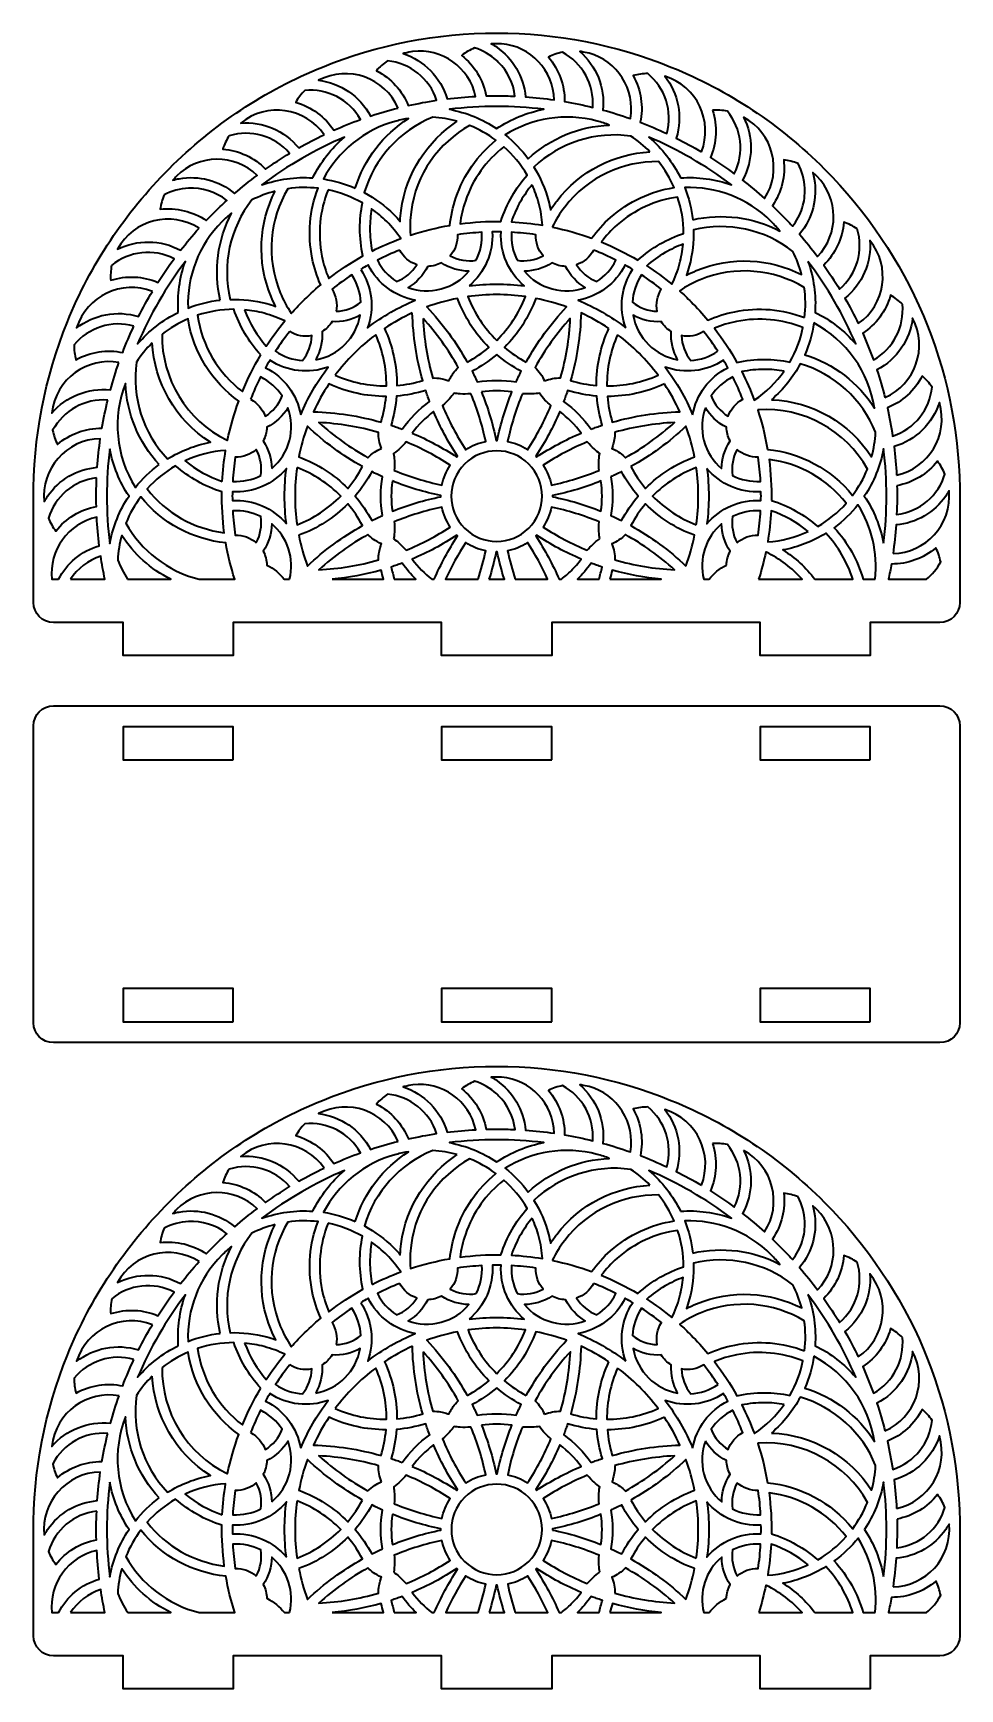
# Model space of a CAD drawing. Header units: inches. Extents: x -3.47 to 2.04, y -9.36 to 0.48.
import ezdxf

# ---------------------------------------------------------------- set-up
doc = ezdxf.new("R2010")
doc.units = ezdxf.units.IN
doc.header["$MEASUREMENT"] = 0
doc.layers.add('5mm 1 napkin holder', color=7, linetype='Continuous', lineweight=0)

msp = doc.modelspace()

# ---------------------------------------------------------------- linework, layer by layer
at = {"layer": '5mm 1 napkin holder', "color": 22, "lineweight": 35, "true_color": 0xe52421}
for points, knots in [([(2.0363, -2.2238), (2.0239, -1.5151), (1.7416, -0.8387), (1.2314, -0.3286), (0.9689, -0.0661), (0.6628, 0.1371), (0.3218, 0.2756), (-0.0078, 0.4092), (-0.3559, 0.4769), (-0.713, 0.4769), (-1.0702, 0.4769), (-1.4184, 0.4092), (-1.7479, 0.2756), (-2.089, 0.1371), (-2.3951, -0.0661), (-2.6576, -0.3286), (-2.9201, -0.5911), (-3.1234, -0.8972), (-3.2618, -1.2383), (-3.3965, -1.5706), (-3.4653, -1.9236), (-3.4629, -2.2912), (-3.4629, -2.2912), (-3.463, -2.2912), (-3.463, -2.2912), (-3.463, -2.2912), (-3.463, -2.9051), (-3.463, -2.9051), (-3.463, -2.9702), (-3.4101, -3.0231), (-3.345, -3.0231), (-3.345, -3.0231), (-2.9312, -3.0231), (-2.9312, -3.0231), (-2.9312, -3.0231), (-2.9312, -3.22), (-2.9312, -3.22), (-2.9312, -3.22), (-2.2769, -3.22), (-2.2769, -3.22), (-2.2769, -3.22), (-2.2769, -3.0231), (-2.2769, -3.0231), (-2.2769, -3.0231), (-1.0403, -3.0231), (-1.0403, -3.0231), (-1.0403, -3.0231), (-1.0403, -3.22), (-1.0403, -3.22), (-1.0403, -3.22), (-0.3859, -3.22), (-0.3859, -3.22), (-0.3859, -3.22), (-0.3859, -3.0231), (-0.3859, -3.0231), (-0.3859, -3.0231), (0.8507, -3.0231), (0.8507, -3.0231), (0.8507, -3.0231), (0.8507, -3.22), (0.8507, -3.22), (0.8507, -3.22), (1.505, -3.22), (1.505, -3.22), (1.505, -3.22), (1.505, -3.0231), (1.505, -3.0231), (1.505, -3.0231), (1.9189, -3.0231), (1.9189, -3.0231), (1.9841, -3.0231), (2.037, -2.9702), (2.037, -2.9051), (2.037, -2.9051), (2.037, -2.2238), (2.037, -2.2238), (2.037, -2.2238), (2.0363, -2.2238), (2.0363, -2.2238)], [0, 0, 0, 0, 1, 1, 1, 2, 2, 2, 3, 3, 3, 4, 4, 4, 5, 5, 5, 6, 6, 6, 7, 7, 7, 8, 8, 8, 9, 9, 9, 10, 10, 10, 11, 11, 11, 12, 12, 12, 13, 13, 13, 14, 14, 14, 15, 15, 15, 16, 16, 16, 17, 17, 17, 18, 18, 18, 19, 19, 19, 20, 20, 20, 21, 21, 21, 22, 22, 22, 23, 23, 23, 24, 24, 24, 25, 25, 25, 26, 26, 26, 26]), ([(-0.743, 0.4134), (-0.7236, 0.4137), (-0.7041, 0.4137), (-0.6847, 0.4134), (-0.5119, 0.3992), (-0.3753, 0.2556), (-0.3721, 0.0802), (-0.4282, 0.0881), (-0.4847, 0.0942), (-0.5416, 0.0982), (-0.5523, 0.22), (-0.6173, 0.3264), (-0.713, 0.3931), (-0.713, 0.3931), (-0.713, 0.3932), (-0.713, 0.3932), (-0.7233, 0.4003), (-0.734, 0.407), (-0.745, 0.4132), (-0.7443, 0.4132), (-0.7437, 0.4134), (-0.743, 0.4134)], [0, 0, 0, 0, 1, 1, 1, 2, 2, 2, 3, 3, 3, 4, 4, 4, 5, 5, 5, 6, 6, 6, 7, 7, 7, 7]), ([(-1.3608, 0.312), (-1.2282, 0.2988), (-1.1121, 0.2088), (-1.0697, 0.078), (-1.1262, 0.0695), (-1.1822, 0.0591), (-1.2376, 0.0467), (-1.2732, 0.1349), (-1.3397, 0.2089), (-1.4271, 0.2537), (-1.4078, 0.2757), (-1.3855, 0.2955), (-1.3608, 0.312)], [0, 0, 0, 0, 1, 1, 1, 2, 2, 2, 3, 3, 3, 4, 4, 4, 4]), ([(-1.2582, 0.3582), (-1.2428, 0.3613), (-1.2273, 0.3644), (-1.2119, 0.3673), (-1.0387, 0.3885), (-0.8751, 0.2735), (-0.8378, 0.1012), (-0.8947, 0.0982), (-0.9514, 0.0932), (-1.0076, 0.0864), (-1.0455, 0.2163), (-1.1453, 0.3148), (-1.2684, 0.3555), (-1.265, 0.3564), (-1.2615, 0.3573), (-1.2582, 0.3582)], [0, 0, 0, 0, 1, 1, 1, 2, 2, 2, 3, 3, 3, 4, 4, 4, 5, 5, 5, 5]), ([(-0.844, 0.3887), (-0.7948, 0.3737), (-0.7503, 0.3478), (-0.713, 0.3141), (-0.7091, 0.3105), (-0.7053, 0.3067), (-0.7015, 0.3031), (-0.6487, 0.2502), (-0.6133, 0.1803), (-0.6043, 0.1019), (-0.6404, 0.1035), (-0.6766, 0.1044), (-0.713, 0.1044), (-0.7337, 0.1044), (-0.7543, 0.1041), (-0.7748, 0.1037), (-0.7928, 0.1995), (-0.845, 0.2848), (-0.9205, 0.3444), (-0.8971, 0.3623), (-0.8715, 0.3771), (-0.844, 0.3887)], [0, 0, 0, 0, 1, 1, 1, 2, 2, 2, 3, 3, 3, 4, 4, 4, 5, 5, 5, 6, 6, 6, 7, 7, 7, 7]), ([(-0.3222, 0.3631), (-0.2048, 0.3002), (-0.1321, 0.1727), (-0.1429, 0.0359), (-0.1979, 0.0494), (-0.2536, 0.0609), (-0.31, 0.0705), (-0.309, 0.1664), (-0.3426, 0.2603), (-0.4058, 0.3346), (-0.3794, 0.3475), (-0.3514, 0.3573), (-0.3222, 0.3631)], [0, 0, 0, 0, 1, 1, 1, 2, 2, 2, 3, 3, 3, 4, 4, 4, 4]), ([(-0.2116, 0.3667), (-0.1959, 0.3638), (-0.1804, 0.3607), (-0.1647, 0.3575), (0.0038, 0.3114), (0.1114, 0.1428), (0.0806, -0.0308), (0.027, -0.0118), (-0.0273, 0.0052), (-0.0823, 0.0202), (-0.0679, 0.1545), (-0.1222, 0.2832), (-0.2203, 0.3678), (-0.2173, 0.3675), (-0.2146, 0.3671), (-0.2116, 0.3667)], [0, 0, 0, 0, 1, 1, 1, 2, 2, 2, 3, 3, 3, 4, 4, 4, 5, 5, 5, 5]), ([(-1.2989, 0.032), (-1.3541, 0.0181), (-1.4087, 0.0023), (-1.4625, -0.0156), (-1.5253, 0.1039), (-1.6421, 0.1809), (-1.7705, 0.1966), (-1.593, 0.2903), (-1.3772, 0.2107), (-1.2989, 0.032)], [0, 0, 0, 0, 1, 1, 1, 2, 2, 2, 3, 3, 3, 3]), ([(0.1846, 0.2362), (0.2872, 0.1517), (0.3339, 0.0127), (0.2967, -0.1195), (0.2452, -0.0952), (0.1928, -0.0729), (0.1397, -0.0526), (0.1586, 0.0394), (0.1454, 0.1378), (0.097, 0.2245), (0.1254, 0.2321), (0.1547, 0.2362), (0.1846, 0.2362)], [0, 0, 0, 0, 1, 1, 1, 2, 2, 2, 3, 3, 3, 4, 4, 4, 4]), ([(0.5027, -0.229), (0.4536, -0.1997), (0.4038, -0.1722), (0.3529, -0.1468), (0.3932, -0.018), (0.3653, 0.1189), (0.2854, 0.2209), (0.4772, 0.1616), (0.5738, -0.0472), (0.5027, -0.229)], [0, 0, 0, 0, 1, 1, 1, 2, 2, 2, 3, 3, 3, 3]), ([(-1.8526, 0.1359), (-1.7204, 0.1488), (-1.589, 0.0835), (-1.5218, -0.0362), (-1.5754, -0.0555), (-1.6283, -0.0768), (-1.6803, -0.1), (-1.7318, -0.0215), (-1.8108, 0.0387), (-1.9064, 0.0657), (-1.8916, 0.0912), (-1.8737, 0.1148), (-1.8526, 0.1359)], [0, 0, 0, 0, 1, 1, 1, 2, 2, 2, 3, 3, 3, 4, 4, 4, 4]), ([(-1.7375, -0.1263), (-1.7886, -0.1508), (-1.839, -0.1772), (-1.8884, -0.2052), (-1.9732, -0.1002), (-2.1028, -0.0476), (-2.2321, -0.0572), (-2.0762, 0.0694), (-1.8491, 0.0335), (-1.7375, -0.1263)], [0, 0, 0, 0, 1, 1, 1, 2, 2, 2, 3, 3, 3, 3]), ([(-0.7132, -0.0902), (-0.7973, -0.034), (-0.8928, 0.0053), (-0.9936, 0.0242), (-0.8075, 0.0469), (-0.6191, 0.0469), (-0.4329, 0.0244), (-0.5336, 0.0053), (-0.6289, -0.034), (-0.7132, -0.0902)], [0, 0, 0, 0, 1, 1, 1, 2, 2, 2, 3, 3, 3, 3]), ([(-0.5258, -0.2691), (-0.565, -0.2159), (-0.6109, -0.1684), (-0.6619, -0.1277), (-0.5047, -0.0295), (-0.3089, 0.006), (-0.1162, -0.0456), (-0.0916, -0.0522), (-0.0676, -0.0601), (-0.0444, -0.0693), (-0.2222, -0.0765), (-0.3939, -0.147), (-0.5258, -0.2691)], [0, 0, 0, 0, 1, 1, 1, 2, 2, 2, 3, 3, 3, 4, 4, 4, 4]), ([(0.5686, 0.0184), (0.5981, 0.0203), (0.6277, 0.0185), (0.6568, 0.0128), (0.7413, -0.0902), (0.7597, -0.2361), (0.6972, -0.3584), (0.6513, -0.3245), (0.6043, -0.2923), (0.5564, -0.2619), (0.5935, -0.1744), (0.5989, -0.075), (0.5686, 0.0184)], [0, 0, 0, 0, 1, 1, 1, 2, 2, 2, 3, 3, 3, 4, 4, 4, 4]), ([(-2.3007, -0.1327), (-2.1733, -0.0941), (-2.0318, -0.1327), (-1.9425, -0.2372), (-1.9911, -0.2666), (-2.0386, -0.2979), (-2.0851, -0.3309), (-2.1525, -0.2623), (-2.2426, -0.2197), (-2.3397, -0.2119), (-2.3303, -0.1841), (-2.3172, -0.1575), (-2.3007, -0.1327)], [0, 0, 0, 0, 1, 1, 1, 2, 2, 2, 3, 3, 3, 4, 4, 4, 4]), ([(-1.5529, -0.444), (-1.6134, -0.4175), (-1.6769, -0.3993), (-1.7415, -0.3895), (-1.6544, -0.2259), (-1.5026, -0.0973), (-1.31, -0.0456), (-1.2852, -0.039), (-1.2605, -0.0338), (-1.2359, -0.0301), (-1.3864, -0.1254), (-1.4997, -0.2723), (-1.5529, -0.444)], [0, 0, 0, 0, 1, 1, 1, 2, 2, 2, 3, 3, 3, 4, 4, 4, 4]), ([(-0.9473, -0.047), (-1.1237, -0.1629), (-1.2508, -0.3516), (-1.2804, -0.5768), (-1.2832, -0.5983), (-1.285, -0.6198), (-1.2859, -0.6412), (-1.2979, -0.6273), (-1.3104, -0.6138), (-1.3236, -0.6006), (-1.3766, -0.5475), (-1.4359, -0.5041), (-1.4989, -0.4702), (-1.4391, -0.268), (-1.289, -0.102), (-1.0926, -0.0231), (-1.043, -0.0259), (-0.9944, -0.034), (-0.9473, -0.047)], [0, 0, 0, 0, 1, 1, 1, 2, 2, 2, 3, 3, 3, 4, 4, 4, 5, 5, 5, 6, 6, 6, 6]), ([(-0.9553, -0.5013), (-0.9736, -0.5556), (-0.9853, -0.6104), (-0.9908, -0.6651), (-1.0698, -0.6787), (-1.1479, -0.698), (-1.2246, -0.7231), (-1.2248, -0.7226), (-1.2252, -0.722), (-1.2255, -0.7213), (-1.2287, -0.6766), (-1.2278, -0.6308), (-1.2216, -0.5844), (-1.1921, -0.3602), (-1.0576, -0.175), (-0.874, -0.0719), (-0.8183, -0.0943), (-0.7657, -0.1237), (-0.7175, -0.1595), (-0.8266, -0.2479), (-0.909, -0.3652), (-0.9553, -0.5013)], [0, 0, 0, 0, 1, 1, 1, 2, 2, 2, 3, 3, 3, 4, 4, 4, 5, 5, 5, 6, 6, 6, 7, 7, 7, 7]), ([(0.7529, -0.0218), (0.9297, -0.1175), (0.9835, -0.3416), (0.8775, -0.5062), (0.8352, -0.4679), (0.7917, -0.4312), (0.747, -0.3963), (0.8118, -0.2777), (0.8113, -0.1376), (0.7529, -0.0218)], [0, 0, 0, 0, 1, 1, 1, 2, 2, 2, 3, 3, 3, 3]), ([(-1.8046, -0.3827), (-1.9068, -0.3759), (-2.01, -0.3901), (-2.1076, -0.4248), (-1.9539, -0.3087), (-1.789, -0.2141), (-1.6169, -0.1416), (-1.6957, -0.2086), (-1.7593, -0.2909), (-1.8046, -0.3827)], [0, 0, 0, 0, 1, 1, 1, 2, 2, 2, 3, 3, 3, 3]), ([(0.1971, -0.2283), (-0.0136, -0.2402), (-0.218, -0.3402), (-0.3562, -0.5204), (-0.3694, -0.5376), (-0.3818, -0.5554), (-0.3933, -0.5734), (-0.3966, -0.5554), (-0.4007, -0.5373), (-0.4055, -0.5194), (-0.425, -0.4469), (-0.4546, -0.3797), (-0.4922, -0.3188), (-0.3394, -0.1736), (-0.1264, -0.105), (0.0832, -0.1348), (0.1247, -0.1619), (0.1628, -0.1933), (0.1971, -0.2283)], [0, 0, 0, 0, 1, 1, 1, 2, 2, 2, 3, 3, 3, 4, 4, 4, 5, 5, 5, 6, 6, 6, 6]), ([(0.3784, -0.3827), (0.3331, -0.2909), (0.2693, -0.2086), (0.1907, -0.1415), (0.3627, -0.2141), (0.5277, -0.3086), (0.6813, -0.4247), (0.5838, -0.39), (0.4806, -0.3759), (0.3784, -0.3827)], [0, 0, 0, 0, 1, 1, 1, 2, 2, 2, 3, 3, 3, 3]), ([(-2.6136, -0.3726), (-2.6136, -0.3726), (-2.6133, -0.3723), (-2.6133, -0.3723), (-2.4821, -0.2409), (-2.269, -0.2397), (-2.1359, -0.368), (-2.1812, -0.402), (-2.2255, -0.4376), (-2.2687, -0.4751), (-2.3623, -0.3966), (-2.4836, -0.3673), (-2.5983, -0.3879), (-2.5983, -0.3879), (-2.5984, -0.3877), (-2.5984, -0.3877), (-2.6108, -0.39), (-2.623, -0.3927), (-2.6351, -0.3961), (-2.6283, -0.3877), (-2.6211, -0.3801), (-2.6136, -0.3726)], [0, 0, 0, 0, 1, 1, 1, 2, 2, 2, 3, 3, 3, 4, 4, 4, 5, 5, 5, 6, 6, 6, 7, 7, 7, 7]), ([(-0.6215, -0.4909), (-0.6494, -0.5393), (-0.6715, -0.5898), (-0.6879, -0.6418), (-0.7687, -0.6405), (-0.8498, -0.6452), (-0.9301, -0.6559), (-0.9244, -0.6106), (-0.9143, -0.5654), (-0.8991, -0.5205), (-0.8551, -0.3911), (-0.7758, -0.2801), (-0.6704, -0.198), (-0.6164, -0.2461), (-0.5696, -0.3029), (-0.5323, -0.367), (-0.5658, -0.405), (-0.5958, -0.4463), (-0.6215, -0.4909)], [0, 0, 0, 0, 1, 1, 1, 2, 2, 2, 3, 3, 3, 4, 4, 4, 5, 5, 5, 6, 6, 6, 6]), ([(-0.3809, -0.6754), (-0.3809, -0.6745), (-0.3811, -0.6736), (-0.3811, -0.6726), (-0.3614, -0.6323), (-0.3376, -0.5934), (-0.3093, -0.5565), (-0.1715, -0.3769), (0.0377, -0.2838), (0.2482, -0.2862), (0.2852, -0.3336), (0.316, -0.3854), (0.3399, -0.4405), (0.2011, -0.4625), (0.0711, -0.5229), (-0.0369, -0.6177), (-0.0798, -0.6554), (-0.1172, -0.6969), (-0.1494, -0.7413), (-0.2253, -0.7136), (-0.3026, -0.6916), (-0.3809, -0.6754)], [0, 0, 0, 0, 1, 1, 1, 2, 2, 2, 3, 3, 3, 4, 4, 4, 5, 5, 5, 6, 6, 6, 7, 7, 7, 7]), ([(1.0764, -0.2984), (1.1007, -0.3437), (1.1139, -0.3934), (1.1163, -0.4437), (1.1182, -0.4837), (1.1131, -0.5238), (1.1009, -0.5623), (1.0888, -0.6008), (1.0695, -0.6376), (1.0432, -0.6706), (1.0188, -0.644), (0.9938, -0.6177), (0.9681, -0.592), (0.9535, -0.5775), (0.9388, -0.563), (0.9239, -0.5488), (0.9789, -0.4683), (1.0022, -0.3712), (0.9911, -0.2756), (1.0203, -0.2795), (1.0489, -0.287), (1.0764, -0.2984)], [0, 0, 0, 0, 1, 1, 1, 2, 2, 2, 3, 3, 3, 4, 4, 4, 5, 5, 5, 6, 6, 6, 7, 7, 7, 7]), ([(1.1874, -0.3726), (1.1874, -0.3726), (1.1878, -0.3729), (1.1878, -0.3729), (1.3191, -0.5041), (1.3203, -0.7172), (1.1921, -0.8502), (1.1581, -0.805), (1.1224, -0.7606), (1.085, -0.7175), (1.1635, -0.6238), (1.1927, -0.5026), (1.1721, -0.3879), (1.1721, -0.3879), (1.1722, -0.3877), (1.1722, -0.3877), (1.1702, -0.3754), (1.1672, -0.3631), (1.1639, -0.3511), (1.1722, -0.3579), (1.18, -0.3651), (1.1874, -0.3726)], [0, 0, 0, 0, 1, 1, 1, 2, 2, 2, 3, 3, 3, 4, 4, 4, 5, 5, 5, 6, 6, 6, 7, 7, 7, 7]), ([(-2.6878, -0.4836), (-2.6425, -0.4594), (-2.5927, -0.4461), (-2.5425, -0.4437), (-2.4626, -0.44), (-2.3818, -0.4643), (-2.3155, -0.5168), (-2.3422, -0.5412), (-2.3684, -0.5662), (-2.3941, -0.592), (-2.4087, -0.6065), (-2.4232, -0.6212), (-2.4373, -0.6362), (-2.5179, -0.5811), (-2.615, -0.5577), (-2.7105, -0.5688), (-2.7066, -0.5397), (-2.6991, -0.5111), (-2.6878, -0.4836)], [0, 0, 0, 0, 1, 1, 1, 2, 2, 2, 3, 3, 3, 4, 4, 4, 5, 5, 5, 6, 6, 6, 6]), ([(-2.029, -0.4625), (-2.1239, -0.6509), (-2.1394, -0.8779), (-2.0526, -1.0877), (-2.0443, -1.1077), (-2.0351, -1.1273), (-2.0253, -1.1462), (-2.0425, -1.1402), (-2.06, -1.1347), (-2.078, -1.13), (-2.1505, -1.1104), (-2.2236, -1.1025), (-2.295, -1.1047), (-2.3444, -0.8997), (-2.2973, -0.6809), (-2.1668, -0.5143), (-2.1225, -0.492), (-2.0762, -0.4747), (-2.029, -0.4625)], [0, 0, 0, 0, 1, 1, 1, 2, 2, 2, 3, 3, 3, 4, 4, 4, 5, 5, 5, 6, 6, 6, 6]), ([(-1.8673, -1.1188), (-1.8894, -1.1409), (-1.9107, -1.1634), (-1.9312, -1.1863), (-1.9318, -1.1861), (-1.9325, -1.1858), (-1.9332, -1.1855), (-1.9582, -1.1481), (-1.98, -1.108), (-1.9979, -1.0651), (-2.0844, -0.8561), (-2.0604, -0.6283), (-1.953, -0.4472), (-1.8936, -0.4387), (-1.8333, -0.4379), (-1.7737, -0.445), (-1.8241, -0.5759), (-1.8366, -0.7188), (-1.8086, -0.8598), (-1.7975, -0.9158), (-1.7802, -0.9688), (-1.7579, -1.0188), (-1.7955, -1.0502), (-1.8321, -1.0836), (-1.8673, -1.1188)], [0, 0, 0, 0, 1, 1, 1, 2, 2, 2, 3, 3, 3, 4, 4, 4, 5, 5, 5, 6, 6, 6, 7, 7, 7, 8, 8, 8, 8]), ([(-1.7137, -0.4547), (-1.6429, -0.4693), (-1.5739, -0.4951), (-1.5096, -0.532), (-1.5197, -0.5816), (-1.525, -0.6323), (-1.525, -0.684), (-1.525, -0.7394), (-1.5187, -0.7938), (-1.5072, -0.8466), (-1.5773, -0.8856), (-1.6453, -0.9302), (-1.7101, -0.9804), (-1.7276, -0.9386), (-1.7414, -0.8945), (-1.7505, -0.8483), (-1.7772, -0.7143), (-1.7639, -0.5784), (-1.7137, -0.4547)], [0, 0, 0, 0, 1, 1, 1, 2, 2, 2, 3, 3, 3, 4, 4, 4, 5, 5, 5, 6, 6, 6, 6]), ([(-0.5029, -0.4238), (-0.4866, -0.4591), (-0.473, -0.4961), (-0.4628, -0.5347), (-0.4512, -0.5779), (-0.4443, -0.6211), (-0.4412, -0.664), (-0.5025, -0.6538), (-0.5641, -0.6472), (-0.6259, -0.6438), (-0.6118, -0.6018), (-0.5933, -0.5605), (-0.5703, -0.5206), (-0.5504, -0.4862), (-0.5278, -0.4538), (-0.5029, -0.4238)], [0, 0, 0, 0, 1, 1, 1, 2, 2, 2, 3, 3, 3, 4, 4, 4, 5, 5, 5, 5]), ([(0.4511, -0.6313), (0.4438, -0.5655), (0.4278, -0.5015), (0.4039, -0.4406), (0.5892, -0.4341), (0.7764, -0.5013), (0.9175, -0.6425), (0.9356, -0.6605), (0.9524, -0.6794), (0.9679, -0.6988), (0.8103, -0.6162), (0.6264, -0.5915), (0.4511, -0.6313)], [0, 0, 0, 0, 1, 1, 1, 2, 2, 2, 3, 3, 3, 4, 4, 4, 4]), ([(-2.48, -0.6825), (-2.5183, -0.7248), (-2.555, -0.7684), (-2.5898, -0.813), (-2.7084, -0.7481), (-2.8486, -0.7487), (-2.9644, -0.807), (-2.8687, -0.6302), (-2.6446, -0.5766), (-2.48, -0.6825)], [0, 0, 0, 0, 1, 1, 1, 2, 2, 2, 3, 3, 3, 3]), ([(-1.4525, -0.8177), (-1.4611, -0.7744), (-1.4657, -0.7297), (-1.4657, -0.684), (-1.4657, -0.6441), (-1.4622, -0.605), (-1.4557, -0.5665), (-1.424, -0.5888), (-1.3937, -0.6141), (-1.3654, -0.6425), (-1.334, -0.674), (-1.3064, -0.7077), (-1.2823, -0.7433), (-1.3401, -0.7647), (-1.3969, -0.7895), (-1.4525, -0.8177)], [0, 0, 0, 0, 1, 1, 1, 2, 2, 2, 3, 3, 3, 4, 4, 4, 5, 5, 5, 5]), ([(-0.0922, -0.7634), (-0.0647, -0.7273), (-0.0333, -0.6933), (0.0021, -0.6622), (0.1049, -0.5722), (0.2292, -0.5156), (0.3614, -0.4973), (0.3842, -0.5659), (0.3963, -0.6387), (0.3966, -0.7129), (0.3486, -0.7288), (0.302, -0.7497), (0.2573, -0.7755), (0.2092, -0.8031), (0.165, -0.8356), (0.1252, -0.8723), (0.055, -0.8302), (-0.0176, -0.794), (-0.0922, -0.7634)], [0, 0, 0, 0, 1, 1, 1, 2, 2, 2, 3, 3, 3, 4, 4, 4, 5, 5, 5, 6, 6, 6, 6]), ([(-2.3548, -1.109), (-2.4207, -1.1163), (-2.4847, -1.1322), (-2.5455, -1.1561), (-2.5521, -0.9709), (-2.4848, -0.7836), (-2.3437, -0.6425), (-2.3257, -0.6244), (-2.3068, -0.6077), (-2.2873, -0.592), (-2.37, -0.7498), (-2.3947, -0.9337), (-2.3548, -1.109)], [0, 0, 0, 0, 1, 1, 1, 2, 2, 2, 3, 3, 3, 4, 4, 4, 4]), ([(0.4722, -0.9336), (0.4522, -0.9419), (0.4328, -0.9511), (0.4138, -0.9609), (0.4197, -0.9437), (0.4253, -0.9262), (0.4302, -0.9081), (0.4496, -0.8356), (0.4575, -0.7626), (0.4553, -0.6912), (0.6604, -0.6418), (0.8792, -0.6888), (1.0457, -0.8194), (1.0681, -0.8637), (1.0853, -0.91), (1.0977, -0.9572), (0.9092, -0.8623), (0.6821, -0.8468), (0.4722, -0.9336)], [0, 0, 0, 0, 1, 1, 1, 2, 2, 2, 3, 3, 3, 4, 4, 4, 5, 5, 5, 6, 6, 6, 6]), ([(1.4273, -0.6855), (1.4659, -0.8129), (1.4273, -0.9544), (1.3228, -1.0437), (1.2934, -0.9951), (1.2621, -0.9476), (1.2292, -0.9011), (1.2977, -0.8337), (1.3403, -0.7436), (1.3481, -0.6465), (1.3759, -0.6559), (1.4025, -0.669), (1.4273, -0.6855)], [0, 0, 0, 0, 1, 1, 1, 2, 2, 2, 3, 3, 3, 4, 4, 4, 4]), ([(-0.8348, -0.8726), (-0.8877, -0.8804), (-0.9419, -0.872), (-0.9896, -0.8458), (-0.9601, -0.8116), (-0.9437, -0.767), (-0.9451, -0.7206), (-0.8972, -0.7136), (-0.8491, -0.7087), (-0.8008, -0.7061), (-0.7972, -0.7647), (-0.8096, -0.8219), (-0.8348, -0.8726)], [0, 0, 0, 0, 1, 1, 1, 2, 2, 2, 3, 3, 3, 4, 4, 4, 4]), ([(-0.8772, -1.0245), (-0.7846, -0.9465), (-0.7316, -0.8277), (-0.7389, -0.7038), (-0.7216, -0.7036), (-0.7046, -0.7036), (-0.6873, -0.7038), (-0.6946, -0.8277), (-0.6416, -0.9465), (-0.549, -1.0245), (-0.6579, -1.0104), (-0.7683, -1.0104), (-0.8772, -1.0245)], [0, 0, 0, 0, 1, 1, 1, 2, 2, 2, 3, 3, 3, 4, 4, 4, 4]), ([(-0.5914, -0.8726), (-0.6166, -0.8219), (-0.629, -0.7647), (-0.6254, -0.7061), (-0.5771, -0.7087), (-0.5289, -0.7136), (-0.4811, -0.7206), (-0.4825, -0.767), (-0.4661, -0.8116), (-0.4366, -0.8458), (-0.4841, -0.8719), (-0.5383, -0.8804), (-0.5914, -0.8726)], [0, 0, 0, 0, 1, 1, 1, 2, 2, 2, 3, 3, 3, 4, 4, 4, 4]), ([(0.2868, -0.8268), (0.3213, -0.8069), (0.3571, -0.7902), (0.3936, -0.7768), (0.39, -0.8154), (0.3832, -0.8541), (0.3729, -0.8929), (0.3614, -0.9358), (0.3459, -0.9766), (0.3272, -1.0151), (0.2791, -0.9752), (0.2291, -0.9386), (0.1777, -0.905), (0.2109, -0.8759), (0.2472, -0.8497), (0.2868, -0.8268)], [0, 0, 0, 0, 1, 1, 1, 2, 2, 2, 3, 3, 3, 4, 4, 4, 5, 5, 5, 5]), ([(1.4336, -1.2487), (1.4092, -1.1975), (1.3828, -1.1472), (1.3547, -1.0977), (1.4597, -1.013), (1.5124, -0.8834), (1.5028, -0.7541), (1.6293, -0.91), (1.5935, -1.137), (1.4336, -1.2487)], [0, 0, 0, 0, 1, 1, 1, 2, 2, 2, 3, 3, 3, 3]), ([(-2.999, -0.9031), (-2.8959, -0.8187), (-2.7501, -0.8002), (-2.6278, -0.8629), (-2.6616, -0.9087), (-2.6939, -0.9556), (-2.7243, -1.0036), (-2.8118, -0.9665), (-2.9112, -0.9611), (-3.0046, -0.9913), (-3.0065, -0.962), (-3.0047, -0.9325), (-2.999, -0.9031)], [0, 0, 0, 0, 1, 1, 1, 2, 2, 2, 3, 3, 3, 4, 4, 4, 4]), ([(-2.6034, -1.1816), (-2.6952, -1.2269), (-2.7776, -1.2906), (-2.8447, -1.3694), (-2.7719, -1.1973), (-2.6776, -1.0323), (-2.5615, -0.8787), (-2.5962, -0.9762), (-2.6103, -1.0795), (-2.6034, -1.1816)], [0, 0, 0, 0, 1, 1, 1, 2, 2, 2, 3, 3, 3, 3]), ([(-1.2886, -0.8122), (-1.2666, -0.8533), (-1.2301, -0.8838), (-1.1873, -0.8987), (-1.2154, -0.9452), (-1.258, -0.9795), (-1.3079, -0.9993), (-1.3554, -0.9679), (-1.3948, -0.9243), (-1.4209, -0.8713), (-1.3776, -0.8495), (-1.3334, -0.8298), (-1.2886, -0.8122)], [0, 0, 0, 0, 1, 1, 1, 2, 2, 2, 3, 3, 3, 4, 4, 4, 4]), ([(-0.1376, -0.8122), (-0.0928, -0.8298), (-0.0486, -0.8495), (-0.0053, -0.8713), (-0.0314, -0.9243), (-0.0708, -0.9679), (-0.1183, -0.9993), (-0.168, -0.9795), (-0.2108, -0.9452), (-0.2387, -0.8987), (-0.1961, -0.8838), (-0.1596, -0.8533), (-0.1376, -0.8122)], [0, 0, 0, 0, 1, 1, 1, 2, 2, 2, 3, 3, 3, 4, 4, 4, 4]), ([(1.1352, -0.8786), (1.2514, -1.0323), (1.3459, -1.1972), (1.4184, -1.3693), (1.3514, -1.2905), (1.2691, -1.2269), (1.1773, -1.1816), (1.1841, -1.0794), (1.17, -0.9762), (1.1352, -0.8786)], [0, 0, 0, 0, 1, 1, 1, 2, 2, 2, 3, 3, 3, 3]), ([(-1.6662, -1.1751), (-1.6576, -1.1308), (-1.6658, -1.0837), (-1.6905, -1.0441), (-1.6525, -1.0138), (-1.6133, -0.9854), (-1.5732, -0.9591), (-1.5404, -1.0081), (-1.5223, -1.0643), (-1.5189, -1.1211), (-1.5609, -1.1544), (-1.6122, -1.1741), (-1.6662, -1.1751)], [0, 0, 0, 0, 1, 1, 1, 2, 2, 2, 3, 3, 3, 4, 4, 4, 4]), ([(-1.5205, -0.9262), (-1.5057, -0.9173), (-1.4909, -0.9086), (-1.4758, -0.9002), (-1.4204, -1.0115), (-1.3154, -1.088), (-1.1962, -1.1095), (-1.2957, -1.1508), (-1.3908, -1.2051), (-1.4791, -1.2727), (-1.4383, -1.1588), (-1.4522, -1.0297), (-1.5205, -0.9262)], [0, 0, 0, 0, 1, 1, 1, 2, 2, 2, 3, 3, 3, 4, 4, 4, 4]), ([(-1.1222, -0.9087), (-1.1084, -0.9083), (-1.0943, -0.9063), (-1.0803, -0.9026), (-1.0664, -0.8988), (-1.0532, -0.8934), (-1.0409, -0.8869), (-0.9911, -0.9202), (-0.9337, -0.9365), (-0.8775, -0.9375), (-0.9191, -0.9869), (-0.9757, -1.0245), (-1.0428, -1.0426), (-1.11, -1.0605), (-1.1777, -1.0562), (-1.2386, -1.0341), (-1.1905, -1.0054), (-1.1489, -0.9627), (-1.1222, -0.9087)], [0, 0, 0, 0, 1, 1, 1, 2, 2, 2, 3, 3, 3, 4, 4, 4, 5, 5, 5, 6, 6, 6, 6]), ([(-0.3833, -1.0426), (-0.4504, -1.0245), (-0.5071, -0.9869), (-0.5487, -0.9375), (-0.4927, -0.9365), (-0.4354, -0.9204), (-0.3852, -0.8869), (-0.373, -0.8934), (-0.3598, -0.8988), (-0.3459, -0.9026), (-0.3318, -0.9063), (-0.3178, -0.9083), (-0.304, -0.9087), (-0.2773, -0.9626), (-0.2358, -1.0052), (-0.1876, -1.0341), (-0.2484, -1.0562), (-0.3162, -1.0605), (-0.3833, -1.0426)], [0, 0, 0, 0, 1, 1, 1, 2, 2, 2, 3, 3, 3, 4, 4, 4, 5, 5, 5, 6, 6, 6, 6]), ([(0.0529, -1.2727), (-0.0354, -1.2051), (-0.1305, -1.1508), (-0.23, -1.1097), (-0.1108, -1.088), (-0.0058, -1.0115), (0.0497, -0.9002), (0.0647, -0.9087), (0.0795, -0.9173), (0.0943, -0.9262), (0.026, -1.0297), (0.0121, -1.1588), (0.0529, -1.2727)], [0, 0, 0, 0, 1, 1, 1, 2, 2, 2, 3, 3, 3, 4, 4, 4, 4]), ([(0.147, -0.9591), (0.1871, -0.9854), (0.2263, -1.0138), (0.2645, -1.0441), (0.2396, -1.0837), (0.2316, -1.1308), (0.24, -1.1751), (0.1857, -1.1741), (0.1347, -1.1543), (0.0927, -1.1211), (0.0961, -1.0643), (0.1142, -1.0081), (0.147, -0.9591)], [0, 0, 0, 0, 1, 1, 1, 2, 2, 2, 3, 3, 3, 4, 4, 4, 4]), ([(1.115, -1.2125), (0.9841, -1.162), (0.8411, -1.1495), (0.7002, -1.1776), (0.6442, -1.1887), (0.5911, -1.2059), (0.5411, -1.2283), (0.5097, -1.1906), (0.4766, -1.1541), (0.4411, -1.1188), (0.4192, -1.0968), (0.3966, -1.0755), (0.3736, -1.0551), (0.3739, -1.0544), (0.3742, -1.0537), (0.3746, -1.0531), (0.4118, -1.028), (0.452, -1.0062), (0.495, -0.9883), (0.7041, -0.9018), (0.9317, -0.9258), (1.1128, -1.0331), (1.1213, -1.0926), (1.1221, -1.1529), (1.115, -1.2125)], [0, 0, 0, 0, 1, 1, 1, 2, 2, 2, 3, 3, 3, 4, 4, 4, 5, 5, 5, 6, 6, 6, 7, 7, 7, 8, 8, 8, 8]), ([(-2.7572, -1.0573), (-2.7865, -1.1063), (-2.814, -1.1562), (-2.8394, -1.207), (-2.9682, -1.1668), (-3.1051, -1.1948), (-3.2071, -1.2745), (-3.1478, -1.0827), (-2.939, -0.9863), (-2.7572, -1.0573)], [0, 0, 0, 0, 1, 1, 1, 2, 2, 2, 3, 3, 3, 3]), ([(-0.713, -1.3479), (-0.7868, -1.2747), (-0.8451, -1.1863), (-0.8833, -1.088), (-0.7705, -1.0719), (-0.6557, -1.0719), (-0.5428, -1.088), (-0.5809, -1.1863), (-0.6394, -1.2747), (-0.713, -1.3479)], [0, 0, 0, 0, 1, 1, 1, 2, 2, 2, 3, 3, 3, 3]), ([(1.696, -1.1336), (1.7088, -1.2658), (1.6435, -1.3972), (1.5238, -1.4644), (1.5045, -1.4108), (1.4832, -1.3579), (1.4602, -1.3059), (1.5385, -1.2544), (1.5986, -1.1754), (1.6259, -1.0798), (1.6513, -1.0945), (1.6748, -1.1125), (1.696, -1.1336)], [0, 0, 0, 0, 1, 1, 1, 2, 2, 2, 3, 3, 3, 4, 4, 4, 4]), ([(-2.1139, -1.4348), (-2.1559, -1.505), (-2.1922, -1.5777), (-2.2228, -1.6522), (-2.3658, -1.5433), (-2.4634, -1.3813), (-2.4889, -1.1986), (-2.4203, -1.1758), (-2.3475, -1.1637), (-2.2733, -1.1636), (-2.2401, -1.263), (-2.1862, -1.3559), (-2.1139, -1.4348)], [0, 0, 0, 0, 1, 1, 1, 2, 2, 2, 3, 3, 3, 4, 4, 4, 4]), ([(-2.2094, -1.1663), (-2.1708, -1.17), (-2.1321, -1.1768), (-2.0933, -1.187), (-2.0504, -1.1986), (-2.0096, -1.2141), (-1.9709, -1.2329), (-2.0109, -1.2809), (-2.0478, -1.3309), (-2.0812, -1.3823), (-2.1357, -1.3201), (-2.1793, -1.2481), (-2.2094, -1.1663)], [0, 0, 0, 0, 1, 1, 1, 2, 2, 2, 3, 3, 3, 4, 4, 4, 4]), ([(-0.888, -1.4769), (-0.954, -1.3586), (-1.0344, -1.249), (-1.1283, -1.1497), (-1.0687, -1.1277), (-1.0076, -1.1106), (-0.9458, -1.0986), (-0.905, -1.209), (-0.8407, -1.308), (-0.759, -1.3898), (-0.7987, -1.4231), (-0.8419, -1.4523), (-0.888, -1.4769)], [0, 0, 0, 0, 1, 1, 1, 2, 2, 2, 3, 3, 3, 4, 4, 4, 4]), ([(-0.538, -1.4769), (-0.5843, -1.4523), (-0.6275, -1.4231), (-0.6672, -1.3898), (-0.5855, -1.308), (-0.5212, -1.209), (-0.4804, -1.0986), (-0.4186, -1.1106), (-0.3575, -1.1277), (-0.2979, -1.1497), (-0.3916, -1.249), (-0.4722, -1.3586), (-0.538, -1.4769)], [0, 0, 0, 0, 1, 1, 1, 2, 2, 2, 3, 3, 3, 4, 4, 4, 4]), ([(-2.8666, -1.2633), (-2.8909, -1.3148), (-2.9133, -1.3672), (-2.9336, -1.4204), (-3.0255, -1.4013), (-3.124, -1.4147), (-3.2107, -1.463), (-3.2183, -1.4345), (-3.2223, -1.4052), (-3.2223, -1.3754), (-3.1379, -1.2727), (-2.9989, -1.2261), (-2.8666, -1.2633)], [0, 0, 0, 0, 1, 1, 1, 2, 2, 2, 3, 3, 3, 4, 4, 4, 4]), ([(-2.7, -1.3118), (-2.6526, -1.2748), (-2.6008, -1.244), (-2.5457, -1.2201), (-2.5136, -1.4233), (-2.4004, -1.5969), (-2.2448, -1.7094), (-2.2726, -1.7852), (-2.2946, -1.8626), (-2.3108, -1.9411), (-2.3108, -1.9411), (-2.3136, -1.9411), (-2.3136, -1.9411), (-2.5557, -1.8223), (-2.7029, -1.5775), (-2.7, -1.3118)], [0, 0, 0, 0, 1, 1, 1, 2, 2, 2, 3, 3, 3, 4, 4, 4, 5, 5, 5, 5]), ([(-1.7876, -1.4629), (-1.7604, -1.4138), (-1.7457, -1.3562), (-1.7496, -1.2961), (-1.725, -1.2809), (-1.7053, -1.2612), (-1.6901, -1.2366), (-1.6304, -1.2405), (-1.5726, -1.2261), (-1.5233, -1.1986), (-1.5469, -1.3316), (-1.6508, -1.4386), (-1.7876, -1.4629)], [0, 0, 0, 0, 1, 1, 1, 2, 2, 2, 3, 3, 3, 4, 4, 4, 4]), ([(-1.2139, -1.185), (-1.21, -1.3215), (-1.1894, -1.4561), (-1.1523, -1.5865), (-1.2023, -1.6016), (-1.2536, -1.6115), (-1.3053, -1.6161), (-1.3053, -1.5002), (-1.33, -1.3845), (-1.3791, -1.2776), (-1.3261, -1.242), (-1.2708, -1.2111), (-1.2139, -1.185)], [0, 0, 0, 0, 1, 1, 1, 2, 2, 2, 3, 3, 3, 4, 4, 4, 4]), ([(-1.1504, -1.2173), (-1.0694, -1.3066), (-0.9994, -1.4043), (-0.9412, -1.509), (-0.9658, -1.5318), (-0.9801, -1.5572), (-0.9884, -1.5722), (-0.9915, -1.5776), (-0.994, -1.583), (-0.9965, -1.5886), (-1.0008, -1.5869), (-1.0061, -1.585), (-1.014, -1.5827), (-1.0305, -1.578), (-1.0586, -1.5702), (-1.0921, -1.5715), (-1.125, -1.4563), (-1.1446, -1.3377), (-1.1504, -1.2173)], [0, 0, 0, 0, 1, 1, 1, 2, 2, 2, 3, 3, 3, 4, 4, 4, 5, 5, 5, 6, 6, 6, 6]), ([(-0.4294, -1.5886), (-0.4412, -1.5623), (-0.4611, -1.5308), (-0.4847, -1.509), (-0.4265, -1.4043), (-0.3568, -1.3066), (-0.2758, -1.2173), (-0.2816, -1.3377), (-0.3014, -1.4562), (-0.3343, -1.5713), (-0.3664, -1.5701), (-0.399, -1.5775), (-0.4294, -1.5886)], [0, 0, 0, 0, 1, 1, 1, 2, 2, 2, 3, 3, 3, 4, 4, 4, 4]), ([(-0.0469, -1.2776), (-0.0962, -1.3845), (-0.1209, -1.5002), (-0.1209, -1.6161), (-0.1726, -1.6115), (-0.2239, -1.6016), (-0.2739, -1.5865), (-0.2368, -1.4561), (-0.2161, -1.3215), (-0.2123, -1.185), (-0.1554, -1.2111), (-0.1, -1.2419), (-0.0469, -1.2776)], [0, 0, 0, 0, 1, 1, 1, 2, 2, 2, 3, 3, 3, 4, 4, 4, 4]), ([(0.2639, -1.2366), (0.2792, -1.2612), (0.2988, -1.2809), (0.3234, -1.2961), (0.3195, -1.3559), (0.3342, -1.4137), (0.3614, -1.4629), (0.2285, -1.4393), (0.1214, -1.3354), (0.0971, -1.1986), (0.1461, -1.2258), (0.2038, -1.2405), (0.2639, -1.2366)], [0, 0, 0, 0, 1, 1, 1, 2, 2, 2, 3, 3, 3, 4, 4, 4, 4]), ([(0.876, -1.4613), (0.8206, -1.4613), (0.7661, -1.4675), (0.7134, -1.479), (0.6743, -1.4088), (0.6297, -1.3409), (0.5796, -1.2761), (0.6214, -1.2586), (0.6656, -1.2448), (0.7117, -1.2356), (0.8459, -1.209), (0.9816, -1.2223), (1.1054, -1.2725), (1.0909, -1.3433), (1.0649, -1.4123), (1.0279, -1.4766), (0.9785, -1.4665), (0.9277, -1.4613), (0.876, -1.4613)], [0, 0, 0, 0, 1, 1, 1, 2, 2, 2, 3, 3, 3, 4, 4, 4, 5, 5, 5, 6, 6, 6, 6]), ([(1.1706, -1.2447), (1.3638, -1.3475), (1.4966, -1.5337), (1.5299, -1.7502), (1.4346, -1.5998), (1.2878, -1.4865), (1.116, -1.4333), (1.1425, -1.3727), (1.1607, -1.3093), (1.1706, -1.2447)], [0, 0, 0, 0, 1, 1, 1, 2, 2, 2, 3, 3, 3, 3]), ([(1.5921, -1.6873), (1.5781, -1.6322), (1.5622, -1.5775), (1.5445, -1.5237), (1.6639, -1.4609), (1.7409, -1.3441), (1.7566, -1.2156), (1.8503, -1.3931), (1.7709, -1.609), (1.5921, -1.6873)], [0, 0, 0, 0, 1, 1, 1, 2, 2, 2, 3, 3, 3, 3]), ([(-2.7579, -1.3629), (-2.7446, -1.5962), (-2.6241, -1.8179), (-2.4127, -1.9533), (-2.504, -1.9705), (-2.5898, -2.0043), (-2.6673, -2.0522), (-2.8126, -1.8994), (-2.8812, -1.6863), (-2.8514, -1.4768), (-2.8243, -1.4352), (-2.7929, -1.3972), (-2.7579, -1.3629)], [0, 0, 0, 0, 1, 1, 1, 2, 2, 2, 3, 3, 3, 4, 4, 4, 4]), ([(-1.9421, -1.2956), (-1.9025, -1.3204), (-1.8554, -1.3286), (-1.8111, -1.32), (-1.8121, -1.3743), (-1.8319, -1.4254), (-1.8651, -1.4673), (-1.9219, -1.4638), (-1.978, -1.4458), (-2.0271, -1.413), (-2.0008, -1.3729), (-1.9723, -1.3337), (-1.9421, -1.2956)], [0, 0, 0, 0, 1, 1, 1, 2, 2, 2, 3, 3, 3, 4, 4, 4, 4]), ([(-1.6719, -1.5554), (-1.6051, -1.4662), (-1.5247, -1.3845), (-1.4308, -1.3143), (-1.3882, -1.4109), (-1.3671, -1.5148), (-1.3673, -1.6188), (-1.4714, -1.6191), (-1.5752, -1.598), (-1.6719, -1.5554)], [0, 0, 0, 0, 1, 1, 1, 2, 2, 2, 3, 3, 3, 3]), ([(0.0047, -1.3143), (0.0934, -1.3806), (0.175, -1.4608), (0.2459, -1.5554), (0.1491, -1.598), (0.0452, -1.6191), (-0.0589, -1.6188), (-0.0591, -1.5148), (-0.038, -1.4109), (0.0047, -1.3143)], [0, 0, 0, 0, 1, 1, 1, 2, 2, 2, 3, 3, 3, 3]), ([(0.601, -1.413), (0.5518, -1.4458), (0.4957, -1.4638), (0.4391, -1.4673), (0.4057, -1.4254), (0.3859, -1.3743), (0.3849, -1.32), (0.4293, -1.3286), (0.4763, -1.3204), (0.5159, -1.2956), (0.5463, -1.3337), (0.5746, -1.3729), (0.601, -1.413)], [0, 0, 0, 0, 1, 1, 1, 2, 2, 2, 3, 3, 3, 4, 4, 4, 4]), ([(-2.9554, -1.4794), (-2.9744, -1.533), (-2.9914, -1.5873), (-3.0064, -1.6423), (-3.1407, -1.6279), (-3.2694, -1.6822), (-3.354, -1.7802), (-3.3303, -1.5727), (-3.1415, -1.4465), (-2.9554, -1.4794)], [0, 0, 0, 0, 1, 1, 1, 2, 2, 2, 3, 3, 3, 3]), ([(-1.8766, -1.79), (-1.8982, -1.6708), (-1.9747, -1.5658), (-2.0859, -1.5104), (-2.0776, -1.4952), (-2.0689, -1.4805), (-2.06, -1.4656), (-1.9565, -1.534), (-1.8273, -1.5479), (-1.7134, -1.507), (-1.7811, -1.5954), (-1.8354, -1.6905), (-1.8766, -1.79)], [0, 0, 0, 0, 1, 1, 1, 2, 2, 2, 3, 3, 3, 4, 4, 4, 4]), ([(-0.713, -1.4322), (-0.6684, -1.4705), (-0.6196, -1.5038), (-0.5673, -1.5318), (-0.5719, -1.5408), (-0.5765, -1.55), (-0.5809, -1.5591), (-0.5866, -1.5709), (-0.5922, -1.583), (-0.5976, -1.5951), (-0.674, -1.5822), (-0.7522, -1.5822), (-0.8286, -1.5951), (-0.834, -1.583), (-0.8396, -1.5709), (-0.8453, -1.5591), (-0.8497, -1.55), (-0.8543, -1.5408), (-0.8589, -1.5318), (-0.8066, -1.5038), (-0.7577, -1.4705), (-0.713, -1.4322)], [0, 0, 0, 0, 1, 1, 1, 2, 2, 2, 3, 3, 3, 4, 4, 4, 5, 5, 5, 6, 6, 6, 7, 7, 7, 7]), ([(0.4504, -1.79), (0.4092, -1.6905), (0.3549, -1.5954), (0.2872, -1.507), (0.4011, -1.5479), (0.5303, -1.534), (0.6338, -1.4656), (0.6427, -1.4805), (0.6514, -1.4952), (0.6597, -1.5104), (0.5486, -1.5658), (0.472, -1.6708), (0.4504, -1.79)], [0, 0, 0, 0, 1, 1, 1, 2, 2, 2, 3, 3, 3, 4, 4, 4, 4]), ([(-2.174, -1.6976), (-2.1564, -1.6527), (-2.1366, -1.6086), (-2.1148, -1.5652), (-2.0619, -1.5913), (-2.0183, -1.6308), (-1.9869, -1.6783), (-2.0066, -1.7283), (-2.0412, -1.7709), (-2.0875, -1.7988), (-2.1023, -1.7561), (-2.1329, -1.7195), (-2.174, -1.6976)], [0, 0, 0, 0, 1, 1, 1, 2, 2, 2, 3, 3, 3, 4, 4, 4, 4]), ([(0.6886, -1.5652), (0.7106, -1.6086), (0.7303, -1.6527), (0.7478, -1.6976), (0.7067, -1.7195), (0.6761, -1.7561), (0.6613, -1.7988), (0.6149, -1.7708), (0.5804, -1.7281), (0.5607, -1.6783), (0.5921, -1.6308), (0.6359, -1.5913), (0.6886, -1.5652)], [0, 0, 0, 0, 1, 1, 1, 2, 2, 2, 3, 3, 3, 4, 4, 4, 4]), ([(0.9935, -1.5306), (0.9463, -1.5973), (0.8874, -1.6561), (0.8167, -1.7038), (0.7953, -1.6461), (0.7704, -1.5893), (0.7422, -1.5337), (0.7856, -1.5251), (0.8303, -1.5205), (0.876, -1.5205), (0.9159, -1.5205), (0.955, -1.524), (0.9935, -1.5306)], [0, 0, 0, 0, 1, 1, 1, 2, 2, 2, 3, 3, 3, 4, 4, 4, 4]), ([(0.9189, -1.7002), (0.9909, -1.6379), (1.0474, -1.5662), (1.0897, -1.4873), (1.292, -1.547), (1.4579, -1.6972), (1.537, -1.8936), (1.5341, -1.9431), (1.526, -1.9918), (1.5129, -2.0388), (1.3821, -1.8397), (1.1638, -1.7109), (0.9189, -1.7002)], [0, 0, 0, 0, 1, 1, 1, 2, 2, 2, 3, 3, 3, 4, 4, 4, 4]), ([(1.8136, -1.5591), (1.8357, -1.5784), (1.8554, -1.6006), (1.872, -1.6254), (1.8588, -1.758), (1.7688, -1.8741), (1.6379, -1.9165), (1.6295, -1.86), (1.6191, -1.804), (1.6067, -1.7486), (1.6949, -1.713), (1.7689, -1.6465), (1.8136, -1.5591)], [0, 0, 0, 0, 1, 1, 1, 2, 2, 2, 3, 3, 3, 4, 4, 4, 4]), ([(-2.7171, -2.0858), (-2.7703, -2.1251), (-2.8178, -2.1709), (-2.8584, -2.2219), (-2.9762, -2.0334), (-2.9953, -1.8051), (-2.9169, -1.6044), (-2.9097, -1.7823), (-2.8391, -1.954), (-2.7171, -2.0858)], [0, 0, 0, 0, 1, 1, 1, 2, 2, 2, 3, 3, 3, 3]), ([(-1.3997, -1.8338), (-1.5301, -1.7968), (-1.6647, -1.7762), (-1.8012, -1.7723), (-1.7751, -1.7154), (-1.7443, -1.6601), (-1.7086, -1.607), (-1.6016, -1.6562), (-1.4859, -1.6809), (-1.3701, -1.6809), (-1.3747, -1.7326), (-1.3846, -1.7838), (-1.3997, -1.8338)], [0, 0, 0, 0, 1, 1, 1, 2, 2, 2, 3, 3, 3, 4, 4, 4, 4]), ([(-1.2744, -1.8752), (-1.2998, -1.8656), (-1.3119, -1.8613), (-1.3404, -1.8519), (-1.3232, -1.7952), (-1.3122, -1.737), (-1.3076, -1.6786), (-1.2491, -1.674), (-1.1909, -1.663), (-1.1343, -1.6458), (-1.1311, -1.6554), (-1.1279, -1.6651), (-1.1246, -1.6748), (-1.1203, -1.6872), (-1.1157, -1.6994), (-1.1109, -1.7118), (-1.1746, -1.7569), (-1.2293, -1.8115), (-1.2744, -1.8752)], [0, 0, 0, 0, 1, 1, 1, 2, 2, 2, 3, 3, 3, 4, 4, 4, 5, 5, 5, 6, 6, 6, 6]), ([(-0.9664, -1.6615), (-0.9607, -1.6625), (-0.9544, -1.6634), (-0.9476, -1.6641), (-0.9419, -1.665), (-0.9361, -1.6655), (-0.9303, -1.6659), (-0.9082, -1.6676), (-0.8919, -1.6666), (-0.8672, -1.6654), (-0.8668, -1.6654), (-0.8662, -1.6652), (-0.8657, -1.6652), (-0.8279, -1.7562), (-0.7987, -1.8512), (-0.7784, -1.9483), (-0.82, -1.9566), (-0.8601, -1.9729), (-0.8966, -1.9972), (-0.9509, -1.9141), (-0.9973, -1.8263), (-1.035, -1.7354), (-1.0014, -1.7056), (-0.9807, -1.6818), (-0.9664, -1.6615)], [0, 0, 0, 0, 1, 1, 1, 2, 2, 2, 3, 3, 3, 4, 4, 4, 5, 5, 5, 6, 6, 6, 7, 7, 7, 8, 8, 8, 8]), ([(-0.8032, -1.654), (-0.7434, -1.6454), (-0.6827, -1.6454), (-0.623, -1.654), (-0.6605, -1.7466), (-0.6896, -1.8433), (-0.7098, -1.9419), (-0.7098, -1.9419), (-0.7164, -1.9419), (-0.7164, -1.9419), (-0.7365, -1.8433), (-0.7655, -1.7466), (-0.8032, -1.654)], [0, 0, 0, 0, 1, 1, 1, 2, 2, 2, 3, 3, 3, 4, 4, 4, 4]), ([(-0.5604, -1.6652), (-0.5157, -1.668), (-0.4841, -1.6658), (-0.4597, -1.6615), (-0.4375, -1.6934), (-0.4161, -1.7134), (-0.3912, -1.7354), (-0.4289, -1.8263), (-0.4753, -1.9141), (-0.5296, -1.9972), (-0.5659, -1.9729), (-0.6062, -1.9566), (-0.6478, -1.9483), (-0.6275, -1.8511), (-0.5982, -1.7562), (-0.5604, -1.6652)], [0, 0, 0, 0, 1, 1, 1, 2, 2, 2, 3, 3, 3, 4, 4, 4, 5, 5, 5, 5]), ([(-0.1518, -1.8752), (-0.1969, -1.8116), (-0.2515, -1.7569), (-0.3153, -1.7118), (-0.3057, -1.6865), (-0.3014, -1.6744), (-0.2919, -1.6458), (-0.2353, -1.663), (-0.1771, -1.674), (-0.1186, -1.6786), (-0.114, -1.737), (-0.103, -1.7952), (-0.0858, -1.8519), (-0.1151, -1.8616), (-0.1265, -1.8658), (-0.1518, -1.8752)], [0, 0, 0, 0, 1, 1, 1, 2, 2, 2, 3, 3, 3, 4, 4, 4, 5, 5, 5, 5]), ([(0.2824, -1.607), (0.3181, -1.6601), (0.3489, -1.7154), (0.375, -1.7723), (0.2385, -1.7762), (0.1039, -1.7968), (-0.0265, -1.8338), (-0.0416, -1.7838), (-0.0515, -1.7326), (-0.0559, -1.6809), (0.0597, -1.6809), (0.1754, -1.6562), (0.2824, -1.607)], [0, 0, 0, 0, 1, 1, 1, 2, 2, 2, 3, 3, 3, 4, 4, 4, 4]), ([(-3.0221, -1.7029), (-3.0355, -1.758), (-3.0471, -1.8137), (-3.0566, -1.87), (-3.1526, -1.869), (-3.2465, -1.9027), (-3.3208, -1.9658), (-3.3337, -1.9395), (-3.3434, -1.9113), (-3.3493, -1.8823), (-3.2864, -1.765), (-3.159, -1.692), (-3.0221, -1.7029)], [0, 0, 0, 0, 1, 1, 1, 2, 2, 2, 3, 3, 3, 4, 4, 4, 4]), ([(-2.0487, -2.1087), (-2.0497, -2.0526), (-2.0658, -1.9952), (-2.0993, -1.9452), (-2.0859, -1.9205), (-2.0784, -1.8936), (-2.0775, -1.864), (-2.0241, -1.8376), (-1.9812, -1.7963), (-1.9521, -1.7477), (-1.9054, -1.8763), (-1.9437, -2.0202), (-2.0487, -2.1087)], [0, 0, 0, 0, 1, 1, 1, 2, 2, 2, 3, 3, 3, 4, 4, 4, 4]), ([(0.5259, -1.7477), (0.5546, -1.7956), (0.5971, -1.8373), (0.6513, -1.864), (0.6521, -1.8918), (0.6589, -1.9188), (0.6731, -1.9452), (0.6397, -1.9951), (0.6235, -2.0525), (0.6227, -2.1087), (0.5731, -2.067), (0.5354, -2.0105), (0.5174, -1.9434), (0.4995, -1.8762), (0.5039, -1.8084), (0.5259, -1.7477)], [0, 0, 0, 0, 1, 1, 1, 2, 2, 2, 3, 3, 3, 4, 4, 4, 5, 5, 5, 5]), ([(0.8949, -1.9954), (0.8814, -1.9163), (0.862, -1.8383), (0.8368, -1.7616), (0.8375, -1.7613), (0.8381, -1.7609), (0.8386, -1.7606), (1.1086, -1.7418), (1.3585, -1.8816), (1.4882, -2.1122), (1.4657, -2.1679), (1.4363, -2.2205), (1.4004, -2.2687), (1.2731, -2.1111), (1.0895, -2.0155), (0.8949, -1.9954)], [0, 0, 0, 0, 1, 1, 1, 2, 2, 2, 3, 3, 3, 4, 4, 4, 5, 5, 5, 5]), ([(1.6611, -2.1484), (1.6582, -2.0915), (1.6534, -2.0348), (1.6466, -1.9786), (1.7763, -1.9406), (1.8747, -1.8409), (1.9154, -1.7177), (1.9731, -1.9148), (1.8489, -2.1077), (1.6611, -2.1484)], [0, 0, 0, 0, 1, 1, 1, 2, 2, 2, 3, 3, 3, 3]), ([(-1.5093, -2.0981), (-1.5339, -2.1443), (-1.563, -2.1875), (-1.5964, -2.2272), (-1.6782, -2.1455), (-1.7772, -2.0812), (-1.8876, -2.0404), (-1.8755, -1.9786), (-1.8584, -1.9175), (-1.8365, -1.8579), (-1.7372, -1.9518), (-1.6276, -2.0322), (-1.5093, -2.0981)], [0, 0, 0, 0, 1, 1, 1, 2, 2, 2, 3, 3, 3, 4, 4, 4, 4]), ([(-1.3976, -1.9894), (-1.4239, -2.0012), (-1.4554, -2.0211), (-1.4772, -2.0447), (-1.5819, -1.9866), (-1.6796, -1.9168), (-1.7689, -1.8358), (-1.6484, -1.8416), (-1.53, -1.8613), (-1.4148, -1.8943), (-1.4161, -1.9266), (-1.4086, -1.9594), (-1.3976, -1.9894)], [0, 0, 0, 0, 1, 1, 1, 2, 2, 2, 3, 3, 3, 4, 4, 4, 4]), ([(-1.2148, -1.8988), (-1.1784, -1.8501), (-1.1362, -1.8077), (-1.0873, -1.7713), (-1.0483, -1.8634), (-1.0005, -1.9523), (-0.9451, -2.0365), (-0.9458, -2.0373), (-0.9466, -2.038), (-0.9475, -2.0387), (-0.9482, -2.0395), (-0.9489, -2.0404), (-0.9497, -2.0411), (-1.0339, -1.9856), (-1.1227, -1.9379), (-1.2148, -1.8988)], [0, 0, 0, 0, 1, 1, 1, 2, 2, 2, 3, 3, 3, 4, 4, 4, 5, 5, 5, 5]), ([(-0.4765, -2.0411), (-0.4808, -2.0368), (-0.4811, -2.0365), (-0.4811, -2.0365), (-0.4255, -1.9523), (-0.3778, -1.8634), (-0.3389, -1.7713), (-0.29, -1.8077), (-0.2477, -1.85), (-0.2114, -1.8988), (-0.3034, -1.9379), (-0.3923, -1.9856), (-0.4765, -2.0411)], [0, 0, 0, 0, 1, 1, 1, 2, 2, 2, 3, 3, 3, 4, 4, 4, 4]), ([(-0.0115, -1.8941), (0.1038, -1.8612), (0.2222, -1.8416), (0.3428, -1.8358), (0.2534, -1.9168), (0.1557, -1.9868), (0.051, -2.045), (0.0335, -2.0261), (0.0082, -2.0068), (-0.0284, -1.9897), (-0.0269, -1.9854), (-0.025, -1.9801), (-0.0228, -1.9722), (-0.018, -1.9556), (-0.0101, -1.9276), (-0.0115, -1.8941)], [0, 0, 0, 0, 1, 1, 1, 2, 2, 2, 3, 3, 3, 4, 4, 4, 5, 5, 5, 5]), ([(0.0831, -2.0981), (0.2014, -2.0322), (0.3111, -1.9518), (0.4103, -1.8579), (0.4322, -1.9175), (0.4493, -1.9786), (0.4616, -2.0404), (0.3511, -2.0812), (0.252, -2.1455), (0.1703, -2.2272), (0.1368, -2.1875), (0.1077, -2.1443), (0.0831, -2.0981)], [0, 0, 0, 0, 1, 1, 1, 2, 2, 2, 3, 3, 3, 4, 4, 4, 4]), ([(-3.3794, -2.2731), (-3.3865, -2.2833), (-3.3932, -2.294), (-3.3994, -2.305), (-3.4194, -2.1155), (-3.2691, -1.9358), (-3.0664, -1.932), (-3.0743, -1.9881), (-3.0804, -2.0447), (-3.0844, -2.1018), (-3.2062, -2.1123), (-3.3126, -2.1773), (-3.3793, -2.2731), (-3.3793, -2.2731), (-3.3794, -2.2731), (-3.3794, -2.2731)], [0, 0, 0, 0, 1, 1, 1, 2, 2, 2, 3, 3, 3, 4, 4, 4, 5, 5, 5, 5]), ([(-1.3209, -2.1205), (-1.3182, -2.0756), (-1.3204, -2.0441), (-1.3247, -2.0197), (-1.2933, -1.9979), (-1.2736, -1.9769), (-1.2508, -1.9512), (-1.1598, -1.9888), (-1.0721, -2.0352), (-0.9891, -2.0895), (-1.0133, -2.1261), (-1.0296, -2.1662), (-1.0379, -2.2077), (-1.1351, -2.1875), (-1.23, -2.1583), (-1.3209, -2.1205)], [0, 0, 0, 0, 1, 1, 1, 2, 2, 2, 3, 3, 3, 4, 4, 4, 5, 5, 5, 5]), ([(-0.1053, -2.1205), (-0.1962, -2.1583), (-0.2911, -2.1875), (-0.3883, -2.2077), (-0.3966, -2.1662), (-0.4129, -2.1261), (-0.4371, -2.0895), (-0.3541, -2.0352), (-0.2664, -1.9888), (-0.1753, -1.9512), (-0.1457, -1.9848), (-0.1218, -2.0055), (-0.1015, -2.0198), (-0.1082, -2.0573), (-0.1073, -2.0862), (-0.1053, -2.1205)], [0, 0, 0, 0, 1, 1, 1, 2, 2, 2, 3, 3, 3, 4, 4, 4, 5, 5, 5, 5]), ([(-3.0105, -1.9929), (-2.9915, -2.0936), (-2.9522, -2.1888), (-2.8959, -2.2731), (-2.9522, -2.3575), (-2.9915, -2.4527), (-3.0104, -2.5536), (-3.033, -2.3675), (-3.033, -2.1791), (-3.0105, -1.9929)], [0, 0, 0, 0, 1, 1, 1, 2, 2, 2, 3, 3, 3, 3]), ([(-2.3423, -2.1861), (-2.4244, -2.1581), (-2.4975, -2.1166), (-2.5623, -2.0629), (-2.4858, -2.0276), (-2.4059, -2.0072), (-2.3222, -2.0012), (-2.3323, -2.0625), (-2.339, -2.1241), (-2.3423, -2.1861)], [0, 0, 0, 0, 1, 1, 1, 2, 2, 2, 3, 3, 3, 3]), ([(-2.1137, -2.1513), (-2.1643, -2.1766), (-2.2215, -2.189), (-2.2801, -2.1854), (-2.2775, -2.1372), (-2.2726, -2.089), (-2.2655, -2.0411), (-2.2191, -2.0425), (-2.1746, -2.0261), (-2.1404, -1.9966), (-2.1139, -2.0448), (-2.1059, -2.0991), (-2.1137, -2.1513)], [0, 0, 0, 0, 1, 1, 1, 2, 2, 2, 3, 3, 3, 4, 4, 4, 4]), ([(-0.9034, -2.0827), (-0.7984, -1.9776), (-0.6278, -1.9776), (-0.5226, -2.0827), (-0.4176, -2.1877), (-0.4176, -2.3584), (-0.5226, -2.4636), (-0.6278, -2.5686), (-0.7984, -2.5686), (-0.9034, -2.4636), (-1.0086, -2.3584), (-1.0086, -2.1877), (-0.9034, -2.0827)], [0, 0, 0, 0, 1, 1, 1, 2, 2, 2, 3, 3, 3, 4, 4, 4, 4]), ([(0.7143, -1.9966), (0.7484, -2.0261), (0.7929, -2.0425), (0.8393, -2.0411), (0.8464, -2.089), (0.8513, -2.1372), (0.8541, -2.1854), (0.7954, -2.189), (0.7381, -2.1766), (0.6875, -2.1513), (0.6796, -2.0984), (0.6881, -2.0443), (0.7143, -1.9966)], [0, 0, 0, 0, 1, 1, 1, 2, 2, 2, 3, 3, 3, 4, 4, 4, 4]), ([(0.9182, -2.2983), (0.9195, -2.2175), (0.9147, -2.1363), (0.9041, -2.0561), (1.0867, -2.079), (1.2507, -2.1727), (1.3621, -2.3158), (1.3139, -2.3698), (1.2571, -2.4166), (1.1929, -2.4538), (1.1132, -2.3834), (1.0203, -2.3305), (0.9182, -2.2983)], [0, 0, 0, 0, 1, 1, 1, 2, 2, 2, 3, 3, 3, 4, 4, 4, 4]), ([(1.5843, -2.5533), (1.5654, -2.4526), (1.5261, -2.3573), (1.4698, -2.273), (1.5261, -2.1888), (1.5654, -2.0934), (1.5843, -1.9926), (1.6068, -2.1787), (1.6068, -2.367), (1.5843, -2.5533)], [0, 0, 0, 0, 1, 1, 1, 2, 2, 2, 3, 3, 3, 3]), ([(-2.6191, -2.0923), (-2.5391, -2.163), (-2.4461, -2.2158), (-2.3444, -2.2479), (-2.3457, -2.3288), (-2.3409, -2.4098), (-2.3303, -2.4901), (-2.5129, -2.4672), (-2.6768, -2.3734), (-2.7882, -2.2305), (-2.7401, -2.1763), (-2.6833, -2.1295), (-2.6191, -2.0923)], [0, 0, 0, 0, 1, 1, 1, 2, 2, 2, 3, 3, 3, 4, 4, 4, 4]), ([(-1.9616, -2.4372), (-2.0397, -2.3445), (-2.1584, -2.2916), (-2.2823, -2.2988), (-2.2826, -2.2816), (-2.2826, -2.2645), (-2.2823, -2.2473), (-2.1584, -2.2545), (-2.0397, -2.2016), (-1.9616, -2.109), (-1.9758, -2.2179), (-1.9758, -2.3283), (-1.9616, -2.4372)], [0, 0, 0, 0, 1, 1, 1, 2, 2, 2, 3, 3, 3, 4, 4, 4, 4]), ([(-1.8982, -2.1029), (-1.7998, -2.1411), (-1.7115, -2.1994), (-1.6383, -2.2731), (-1.7115, -2.3468), (-1.7998, -2.4052), (-1.8982, -2.4434), (-1.9143, -2.3305), (-1.9143, -2.2156), (-1.8982, -2.1029)], [0, 0, 0, 0, 1, 1, 1, 2, 2, 2, 3, 3, 3, 3]), ([(-1.3911, -2.3886), (-1.4097, -2.397), (-1.4298, -2.4062), (-1.4544, -2.4188), (-1.4823, -2.3666), (-1.5157, -2.3177), (-1.554, -2.2731), (-1.5157, -2.2284), (-1.4823, -2.1795), (-1.4544, -2.1273), (-1.4309, -2.1394), (-1.4116, -2.1483), (-1.3911, -2.1576), (-1.404, -2.234), (-1.404, -2.3122), (-1.3911, -2.3886)], [0, 0, 0, 0, 1, 1, 1, 2, 2, 2, 3, 3, 3, 4, 4, 4, 5, 5, 5, 5]), ([(-0.0351, -2.1576), (-0.0164, -2.1491), (0.0036, -2.14), (0.0282, -2.1273), (0.0561, -2.1795), (0.0895, -2.2284), (0.1278, -2.2731), (0.0895, -2.3177), (0.0561, -2.3666), (0.0282, -2.4188), (0.0034, -2.4061), (-0.0172, -2.3966), (-0.0351, -2.3886), (-0.0222, -2.3122), (-0.0222, -2.234), (-0.0351, -2.1576)], [0, 0, 0, 0, 1, 1, 1, 2, 2, 2, 3, 3, 3, 4, 4, 4, 5, 5, 5, 5]), ([(0.472, -2.4434), (0.3736, -2.4052), (0.2853, -2.3468), (0.2121, -2.2731), (0.2853, -2.1994), (0.3736, -2.1411), (0.472, -2.1029), (0.4881, -2.2156), (0.4881, -2.3305), (0.472, -2.4434)], [0, 0, 0, 0, 1, 1, 1, 2, 2, 2, 3, 3, 3, 3]), ([(0.5354, -2.109), (0.6135, -2.2016), (0.7322, -2.2545), (0.8561, -2.2473), (0.8564, -2.2645), (0.8564, -2.2816), (0.8561, -2.2988), (0.7322, -2.2916), (0.6135, -2.3445), (0.5354, -2.4372), (0.5498, -2.3283), (0.5498, -2.2179), (0.5354, -2.109)], [0, 0, 0, 0, 1, 1, 1, 2, 2, 2, 3, 3, 3, 4, 4, 4, 4]), ([(1.6636, -2.2113), (1.7596, -2.1934), (1.8448, -2.1412), (1.9043, -2.0656), (1.9222, -2.0891), (1.9372, -2.1147), (1.9486, -2.1422), (1.9106, -2.2673), (1.8011, -2.3658), (1.6618, -2.3819), (1.6647, -2.3173), (1.6649, -2.2676), (1.6636, -2.2113)], [0, 0, 0, 0, 1, 1, 1, 2, 2, 2, 3, 3, 3, 4, 4, 4, 4]), ([(-3.088, -2.1643), (-3.0909, -2.2288), (-3.0909, -2.2786), (-3.0898, -2.3348), (-3.1857, -2.3527), (-3.2709, -2.4051), (-3.3305, -2.4805), (-3.3484, -2.457), (-3.3634, -2.4315), (-3.3748, -2.404), (-3.3361, -2.2768), (-3.2252, -2.1801), (-3.088, -2.1643)], [0, 0, 0, 0, 1, 1, 1, 2, 2, 2, 3, 3, 3, 4, 4, 4, 4]), ([(-1.3322, -2.183), (-1.2396, -2.2206), (-1.1429, -2.2495), (-1.0443, -2.2698), (-1.0443, -2.2698), (-1.0443, -2.2763), (-1.0443, -2.2763), (-1.1429, -2.2966), (-1.2396, -2.3256), (-1.3322, -2.3631), (-1.3408, -2.3034), (-1.3408, -2.2427), (-1.3322, -2.183)], [0, 0, 0, 0, 1, 1, 1, 2, 2, 2, 3, 3, 3, 4, 4, 4, 4]), ([(-0.3819, -2.2763), (-0.3819, -2.2763), (-0.3819, -2.2698), (-0.3819, -2.2698), (-0.2832, -2.2497), (-0.1866, -2.2206), (-0.094, -2.183), (-0.0854, -2.2427), (-0.0854, -2.3034), (-0.094, -2.3631), (-0.1866, -2.3256), (-0.2832, -2.2966), (-0.3819, -2.2763)], [0, 0, 0, 0, 1, 1, 1, 2, 2, 2, 3, 3, 3, 4, 4, 4, 4]), ([(1.6402, -2.6141), (1.6481, -2.558), (1.6542, -2.5015), (1.6584, -2.4445), (1.78, -2.4338), (1.8864, -2.3688), (1.9531, -2.2731), (1.9531, -2.2731), (1.9532, -2.2731), (1.9532, -2.2731), (1.9603, -2.2629), (1.9671, -2.2522), (1.9732, -2.2412), (1.9907, -2.4456), (1.8325, -2.6105), (1.6402, -2.6141)], [0, 0, 0, 0, 1, 1, 1, 2, 2, 2, 3, 3, 3, 4, 4, 4, 5, 5, 5, 5]), ([(-2.479, -2.7669), (-2.6683, -2.7197), (-2.8233, -2.5961), (-2.9143, -2.4341), (-2.8919, -2.3783), (-2.8625, -2.3256), (-2.8266, -2.2775), (-2.7012, -2.4327), (-2.5183, -2.5306), (-2.3211, -2.5508), (-2.3086, -2.6238), (-2.2908, -2.6959), (-2.2684, -2.7669), (-2.2684, -2.7669), (-2.479, -2.7669), (-2.479, -2.7669)], [0, 0, 0, 0, 1, 1, 1, 2, 2, 2, 3, 3, 3, 4, 4, 4, 5, 5, 5, 5]), ([(-2.1404, -2.5495), (-2.1746, -2.5201), (-2.2191, -2.5037), (-2.2655, -2.5051), (-2.2726, -2.4573), (-2.2775, -2.4091), (-2.2801, -2.3608), (-2.2215, -2.3572), (-2.1643, -2.3695), (-2.1136, -2.3948), (-2.1058, -2.4479), (-2.1143, -2.502), (-2.1404, -2.5495)], [0, 0, 0, 0, 1, 1, 1, 2, 2, 2, 3, 3, 3, 4, 4, 4, 4]), ([(-1.8876, -2.5058), (-1.7772, -2.465), (-1.6782, -2.4006), (-1.5964, -2.319), (-1.563, -2.3587), (-1.5339, -2.4019), (-1.5093, -2.4481), (-1.6276, -2.514), (-1.7372, -2.5945), (-1.8365, -2.6883), (-1.8584, -2.6287), (-1.8755, -2.5676), (-1.8876, -2.5058)], [0, 0, 0, 0, 1, 1, 1, 2, 2, 2, 3, 3, 3, 4, 4, 4, 4]), ([(-1.3247, -2.5265), (-1.318, -2.4886), (-1.3189, -2.4593), (-1.3209, -2.4258), (-1.23, -2.388), (-1.135, -2.3587), (-1.0379, -2.3384), (-1.0296, -2.38), (-1.0133, -2.4202), (-0.989, -2.4566), (-1.0721, -2.5109), (-1.1598, -2.5575), (-1.2508, -2.595), (-1.2805, -2.5613), (-1.3044, -2.5406), (-1.3247, -2.5265)], [0, 0, 0, 0, 1, 1, 1, 2, 2, 2, 3, 3, 3, 4, 4, 4, 5, 5, 5, 5]), ([(-0.1014, -2.5265), (-0.1334, -2.5488), (-0.1533, -2.5701), (-0.1753, -2.595), (-0.2664, -2.5575), (-0.3541, -2.5109), (-0.4371, -2.4566), (-0.4129, -2.4202), (-0.3966, -2.38), (-0.3883, -2.3384), (-0.2911, -2.3587), (-0.1961, -2.388), (-0.1051, -2.4258), (-0.108, -2.4705), (-0.1058, -2.502), (-0.1014, -2.5265)], [0, 0, 0, 0, 1, 1, 1, 2, 2, 2, 3, 3, 3, 4, 4, 4, 5, 5, 5, 5]), ([(0.4103, -2.6883), (0.3111, -2.5945), (0.2014, -2.514), (0.0831, -2.4481), (0.1077, -2.4019), (0.1368, -2.3587), (0.1703, -2.319), (0.252, -2.4006), (0.3511, -2.465), (0.4616, -2.5058), (0.4493, -2.5676), (0.4322, -2.6287), (0.4103, -2.6883)], [0, 0, 0, 0, 1, 1, 1, 2, 2, 2, 3, 3, 3, 4, 4, 4, 4]), ([(0.7143, -2.5495), (0.6881, -2.502), (0.6797, -2.4479), (0.6875, -2.3948), (0.7381, -2.3695), (0.7954, -2.3572), (0.8541, -2.3608), (0.8513, -2.4091), (0.8464, -2.4573), (0.8393, -2.5051), (0.7929, -2.5037), (0.7484, -2.5201), (0.7143, -2.5495)], [0, 0, 0, 0, 1, 1, 1, 2, 2, 2, 3, 3, 3, 4, 4, 4, 4]), ([(1.5336, -2.7669), (1.5336, -2.7669), (1.4627, -2.7669), (1.4627, -2.7669), (1.4304, -2.6537), (1.3722, -2.5481), (1.2909, -2.4604), (1.3441, -2.4212), (1.3917, -2.3752), (1.4322, -2.3243), (1.5131, -2.4534), (1.5513, -2.6087), (1.5336, -2.7669)], [0, 0, 0, 0, 1, 1, 1, 2, 2, 2, 3, 3, 3, 4, 4, 4, 4]), ([(-3.3154, -2.7669), (-3.3154, -2.7669), (-3.3539, -2.7669), (-3.3539, -2.7669), (-3.3723, -2.5955), (-3.258, -2.4348), (-3.0873, -2.3977), (-3.0844, -2.4547), (-3.0794, -2.5113), (-3.0726, -2.5676), (-3.18, -2.599), (-3.2658, -2.6726), (-3.3154, -2.7669)], [0, 0, 0, 0, 1, 1, 1, 2, 2, 2, 3, 3, 3, 4, 4, 4, 4]), ([(-1.9426, -2.7669), (-1.9426, -2.7669), (-1.9739, -2.7669), (-1.9739, -2.7669), (-2.0009, -2.7325), (-2.0358, -2.7029), (-2.0775, -2.6822), (-2.0783, -2.6534), (-2.0857, -2.6263), (-2.0993, -2.6009), (-2.0662, -2.5515), (-2.0497, -2.4943), (-2.0487, -2.4375), (-1.9541, -2.5172), (-1.9116, -2.644), (-1.9426, -2.7669)], [0, 0, 0, 0, 1, 1, 1, 2, 2, 2, 3, 3, 3, 4, 4, 4, 5, 5, 5, 5]), ([(0.6513, -2.6822), (0.6097, -2.7027), (0.5749, -2.7322), (0.5477, -2.7669), (0.5477, -2.7669), (0.5164, -2.7669), (0.5164, -2.7669), (0.4856, -2.6448), (0.5274, -2.5177), (0.6227, -2.4375), (0.6235, -2.4934), (0.6396, -2.5508), (0.6731, -2.6009), (0.6597, -2.6258), (0.6522, -2.6527), (0.6513, -2.6822)], [0, 0, 0, 0, 1, 1, 1, 2, 2, 2, 3, 3, 3, 4, 4, 4, 5, 5, 5, 5]), ([(1.1361, -2.4833), (1.0585, -2.5191), (0.9786, -2.539), (0.896, -2.545), (0.9061, -2.4837), (0.9128, -2.422), (0.9163, -2.3602), (0.9984, -2.388), (1.0713, -2.4295), (1.1361, -2.4833)], [0, 0, 0, 0, 1, 1, 1, 2, 2, 2, 3, 3, 3, 3]), ([(-2.904, -2.7669), (-2.9271, -2.7309), (-2.9469, -2.6927), (-2.963, -2.6526), (-2.9603, -2.603), (-2.9522, -2.5544), (-2.9391, -2.5073), (-2.8673, -2.6166), (-2.7675, -2.7069), (-2.6484, -2.7669), (-2.6484, -2.7669), (-2.904, -2.7669), (-2.904, -2.7669)], [0, 0, 0, 0, 1, 1, 1, 2, 2, 2, 3, 3, 3, 4, 4, 4, 4]), ([(-1.4772, -2.5012), (-1.4594, -2.5204), (-1.4341, -2.5397), (-1.3976, -2.5566), (-1.3993, -2.5608), (-1.4012, -2.5662), (-1.4034, -2.574), (-1.4082, -2.5905), (-1.4159, -2.6186), (-1.4147, -2.652), (-1.5298, -2.685), (-1.6484, -2.7045), (-1.7689, -2.7104), (-1.6796, -2.6294), (-1.5819, -2.5594), (-1.4772, -2.5012)], [0, 0, 0, 0, 1, 1, 1, 2, 2, 2, 3, 3, 3, 4, 4, 4, 5, 5, 5, 5]), ([(-1.0839, -2.7669), (-1.0839, -2.7669), (-1.0973, -2.7669), (-1.0973, -2.7669), (-1.1416, -2.7325), (-1.1787, -2.6958), (-1.2148, -2.6473), (-1.1227, -2.6084), (-1.0339, -2.5606), (-0.9497, -2.5051), (-0.9497, -2.5051), (-0.9494, -2.5054), (-0.9451, -2.5097), (-0.999, -2.5913), (-1.0455, -2.6776), (-1.0839, -2.7669)], [0, 0, 0, 0, 1, 1, 1, 2, 2, 2, 3, 3, 3, 4, 4, 4, 5, 5, 5, 5]), ([(-0.8236, -2.7669), (-0.8236, -2.7669), (-1.0159, -2.7669), (-1.0159, -2.7669), (-0.9821, -2.6916), (-0.9421, -2.6187), (-0.8966, -2.5491), (-0.8601, -2.5733), (-0.82, -2.5895), (-0.7784, -2.5979), (-0.7904, -2.6551), (-0.8055, -2.7116), (-0.8236, -2.7669)], [0, 0, 0, 0, 1, 1, 1, 2, 2, 2, 3, 3, 3, 4, 4, 4, 4]), ([(-0.6026, -2.7669), (-0.6207, -2.7116), (-0.6358, -2.6551), (-0.6478, -2.5979), (-0.6062, -2.5895), (-0.5659, -2.5733), (-0.5296, -2.5491), (-0.484, -2.6186), (-0.4441, -2.6916), (-0.4103, -2.7669), (-0.4103, -2.7669), (-0.6026, -2.7669), (-0.6026, -2.7669)], [0, 0, 0, 0, 1, 1, 1, 2, 2, 2, 3, 3, 3, 4, 4, 4, 4]), ([(-0.3289, -2.7669), (-0.3289, -2.7669), (-0.3423, -2.7669), (-0.3423, -2.7669), (-0.3807, -2.6776), (-0.4272, -2.5913), (-0.4811, -2.5097), (-0.4769, -2.5055), (-0.4765, -2.5051), (-0.4765, -2.5051), (-0.3923, -2.5606), (-0.3034, -2.6084), (-0.2112, -2.6473), (-0.2291, -2.6712), (-0.2487, -2.6941), (-0.2704, -2.7158), (-0.289, -2.7344), (-0.3087, -2.7512), (-0.3289, -2.7669)], [0, 0, 0, 0, 1, 1, 1, 2, 2, 2, 3, 3, 3, 4, 4, 4, 5, 5, 5, 6, 6, 6, 6]), ([(-0.0112, -2.6519), (-0.0101, -2.6195), (-0.0176, -2.5868), (-0.0286, -2.5568), (-0.0023, -2.545), (0.0292, -2.5251), (0.051, -2.5015), (0.1557, -2.5597), (0.2535, -2.6294), (0.3428, -2.7104), (0.2224, -2.7045), (0.1039, -2.6848), (-0.0112, -2.6519)], [0, 0, 0, 0, 1, 1, 1, 2, 2, 2, 3, 3, 3, 4, 4, 4, 4]), ([(1.1767, -2.7669), (1.1224, -2.6962), (1.0595, -2.6395), (0.9867, -2.5929), (1.0784, -2.5756), (1.1642, -2.5416), (1.2411, -2.494), (1.3154, -2.572), (1.3696, -2.6659), (1.4009, -2.7669), (1.4009, -2.7669), (1.1767, -2.7669), (1.1767, -2.7669)], [0, 0, 0, 0, 1, 1, 1, 2, 2, 2, 3, 3, 3, 4, 4, 4, 4]), ([(-3.2436, -2.7669), (-3.2022, -2.7038), (-3.1401, -2.6543), (-3.0641, -2.6297), (-3.0572, -2.6758), (-3.0487, -2.7215), (-3.0391, -2.7669), (-3.0391, -2.7669), (-3.2436, -2.7669), (-3.2436, -2.7669)], [0, 0, 0, 0, 1, 1, 1, 2, 2, 2, 3, 3, 3, 3]), ([(-0.7587, -2.7669), (-0.7421, -2.7136), (-0.7276, -2.6593), (-0.7164, -2.6043), (-0.7164, -2.6043), (-0.7098, -2.6043), (-0.7098, -2.6043), (-0.6986, -2.6593), (-0.6841, -2.7136), (-0.6675, -2.7669), (-0.6675, -2.7669), (-0.7587, -2.7669), (-0.7587, -2.7669)], [0, 0, 0, 0, 1, 1, 1, 2, 2, 2, 3, 3, 3, 4, 4, 4, 4]), ([(0.8424, -2.7669), (0.8592, -2.7136), (0.8734, -2.6597), (0.8846, -2.6052), (0.8854, -2.6052), (0.8864, -2.6051), (0.8874, -2.6051), (0.9692, -2.6452), (1.0406, -2.6997), (1.1, -2.7669), (1.1, -2.7669), (0.8424, -2.7669), (0.8424, -2.7669)], [0, 0, 0, 0, 1, 1, 1, 2, 2, 2, 3, 3, 3, 4, 4, 4, 4]), ([(1.8381, -2.7669), (1.8381, -2.7669), (1.6131, -2.7669), (1.6131, -2.7669), (1.6195, -2.7369), (1.6253, -2.7066), (1.6304, -2.6762), (1.7264, -2.6772), (1.8203, -2.6436), (1.8946, -2.5804), (1.9075, -2.6068), (1.9172, -2.6348), (1.9231, -2.664), (1.9016, -2.704), (1.8725, -2.7387), (1.8381, -2.7669)], [0, 0, 0, 0, 1, 1, 1, 2, 2, 2, 3, 3, 3, 4, 4, 4, 5, 5, 5, 5]), ([(-1.6904, -2.7669), (-1.5918, -2.7575), (-1.4947, -2.7394), (-1.3997, -2.7123), (-1.3943, -2.7304), (-1.3897, -2.7486), (-1.3857, -2.7669), (-1.3857, -2.7669), (-1.6904, -2.7669), (-1.6904, -2.7669)], [0, 0, 0, 0, 1, 1, 1, 2, 2, 2, 3, 3, 3, 3]), ([(-1.3222, -2.7669), (-1.3272, -2.7425), (-1.3332, -2.7183), (-1.3404, -2.6943), (-1.3112, -2.6847), (-1.2997, -2.6805), (-1.2744, -2.6711), (-1.2484, -2.7076), (-1.2221, -2.7379), (-1.1921, -2.7669), (-1.1921, -2.7669), (-1.3222, -2.7669), (-1.3222, -2.7669)], [0, 0, 0, 0, 1, 1, 1, 2, 2, 2, 3, 3, 3, 4, 4, 4, 4]), ([(-0.104, -2.7669), (-0.104, -2.7669), (-0.2341, -2.7669), (-0.2341, -2.7669), (-0.2041, -2.7379), (-0.1778, -2.7076), (-0.1518, -2.6711), (-0.1261, -2.6806), (-0.1143, -2.685), (-0.0858, -2.6943), (-0.093, -2.7183), (-0.099, -2.7425), (-0.104, -2.7669)], [0, 0, 0, 0, 1, 1, 1, 2, 2, 2, 3, 3, 3, 4, 4, 4, 4]), ([(-0.0405, -2.7669), (-0.0365, -2.7486), (-0.0319, -2.7304), (-0.0264, -2.7123), (0.0685, -2.7394), (0.1657, -2.7575), (0.2642, -2.7669), (0.2642, -2.7669), (-0.0405, -2.7669), (-0.0405, -2.7669)], [0, 0, 0, 0, 1, 1, 1, 2, 2, 2, 3, 3, 3, 3]), ([(1.9189, -3.5189), (1.9189, -3.5189), (-3.3449, -3.5189), (-3.3449, -3.5189), (-3.4101, -3.5189), (-3.463, -3.5718), (-3.463, -3.637), (-3.463, -3.637), (-3.463, -5.4008), (-3.463, -5.4008), (-3.463, -5.466), (-3.4101, -5.5189), (-3.3449, -5.5189), (-3.3449, -5.5189), (1.9189, -5.5189), (1.9189, -5.5189), (1.9842, -5.5189), (2.037, -5.466), (2.037, -5.4008), (2.037, -5.4008), (2.037, -3.637), (2.037, -3.637), (2.037, -3.5718), (1.9842, -3.5189), (1.9189, -3.5189)], [0, 0, 0, 0, 1, 1, 1, 2, 2, 2, 3, 3, 3, 4, 4, 4, 5, 5, 5, 6, 6, 6, 7, 7, 7, 8, 8, 8, 8]), ([(-2.2767, -3.8395), (-2.2767, -3.8395), (-2.9311, -3.8395), (-2.9311, -3.8395), (-2.9311, -3.8395), (-2.9311, -3.6427), (-2.9311, -3.6427), (-2.9311, -3.6427), (-2.2767, -3.6427), (-2.2767, -3.6427), (-2.2767, -3.6427), (-2.2767, -3.8395), (-2.2767, -3.8395)], [0, 0, 0, 0, 1, 1, 1, 2, 2, 2, 3, 3, 3, 4, 4, 4, 4]), ([(-0.3858, -3.8395), (-0.3858, -3.8395), (-1.0401, -3.8395), (-1.0401, -3.8395), (-1.0401, -3.8395), (-1.0401, -3.6427), (-1.0401, -3.6427), (-1.0401, -3.6427), (-0.3858, -3.6427), (-0.3858, -3.6427), (-0.3858, -3.6427), (-0.3858, -3.8395), (-0.3858, -3.8395)], [0, 0, 0, 0, 1, 1, 1, 2, 2, 2, 3, 3, 3, 4, 4, 4, 4]), ([(1.5051, -3.8395), (1.5051, -3.8395), (0.8508, -3.8395), (0.8508, -3.8395), (0.8508, -3.8395), (0.8508, -3.6427), (0.8508, -3.6427), (0.8508, -3.6427), (1.5051, -3.6427), (1.5051, -3.6427), (1.5051, -3.6427), (1.5051, -3.8395), (1.5051, -3.8395)], [0, 0, 0, 0, 1, 1, 1, 2, 2, 2, 3, 3, 3, 4, 4, 4, 4]), ([(-2.2767, -5.3951), (-2.2767, -5.3951), (-2.9311, -5.3951), (-2.9311, -5.3951), (-2.9311, -5.3951), (-2.9311, -5.1982), (-2.9311, -5.1982), (-2.9311, -5.1982), (-2.2767, -5.1982), (-2.2767, -5.1982), (-2.2767, -5.1982), (-2.2767, -5.3951), (-2.2767, -5.3951)], [0, 0, 0, 0, 1, 1, 1, 2, 2, 2, 3, 3, 3, 4, 4, 4, 4]), ([(-0.3858, -5.3951), (-0.3858, -5.3951), (-1.0401, -5.3951), (-1.0401, -5.3951), (-1.0401, -5.3951), (-1.0401, -5.1982), (-1.0401, -5.1982), (-1.0401, -5.1982), (-0.3858, -5.1982), (-0.3858, -5.1982), (-0.3858, -5.1982), (-0.3858, -5.3951), (-0.3858, -5.3951)], [0, 0, 0, 0, 1, 1, 1, 2, 2, 2, 3, 3, 3, 4, 4, 4, 4]), ([(1.5051, -5.3951), (1.5051, -5.3951), (0.8508, -5.3951), (0.8508, -5.3951), (0.8508, -5.3951), (0.8508, -5.1982), (0.8508, -5.1982), (0.8508, -5.1982), (1.5051, -5.1982), (1.5051, -5.1982), (1.5051, -5.1982), (1.5051, -5.3951), (1.5051, -5.3951)], [0, 0, 0, 0, 1, 1, 1, 2, 2, 2, 3, 3, 3, 4, 4, 4, 4]), ([(2.0364, -8.361), (2.024, -7.6523), (1.7417, -6.9759), (1.2315, -6.4657), (0.969, -6.2032), (0.6629, -6), (0.3219, -5.8616), (-0.0076, -5.7279), (-0.3558, -5.6603), (-0.7129, -5.6603), (-1.0701, -5.6603), (-1.4183, -5.7279), (-1.7478, -5.8616), (-2.0889, -6), (-2.395, -6.2032), (-2.6575, -6.4657), (-2.92, -6.7282), (-3.1233, -7.0343), (-3.2617, -7.3754), (-3.3964, -7.7078), (-3.4651, -8.0607), (-3.4628, -8.4284), (-3.4628, -8.4284), (-3.4629, -8.4284), (-3.4629, -8.4284), (-3.4629, -8.4284), (-3.4629, -9.0423), (-3.4629, -9.0423), (-3.4629, -9.1074), (-3.41, -9.1603), (-3.3449, -9.1603), (-3.3449, -9.1603), (-2.9311, -9.1603), (-2.9311, -9.1603), (-2.9311, -9.1603), (-2.9311, -9.3571), (-2.9311, -9.3571), (-2.9311, -9.3571), (-2.2768, -9.3571), (-2.2768, -9.3571), (-2.2768, -9.3571), (-2.2768, -9.1603), (-2.2768, -9.1603), (-2.2768, -9.1603), (-1.0401, -9.1603), (-1.0401, -9.1603), (-1.0401, -9.1603), (-1.0401, -9.3571), (-1.0401, -9.3571), (-1.0401, -9.3571), (-0.3858, -9.3571), (-0.3858, -9.3571), (-0.3858, -9.3571), (-0.3858, -9.1603), (-0.3858, -9.1603), (-0.3858, -9.1603), (0.8508, -9.1603), (0.8508, -9.1603), (0.8508, -9.1603), (0.8508, -9.3571), (0.8508, -9.3571), (0.8508, -9.3571), (1.5051, -9.3571), (1.5051, -9.3571), (1.5051, -9.3571), (1.5051, -9.1603), (1.5051, -9.1603), (1.5051, -9.1603), (1.919, -9.1603), (1.919, -9.1603), (1.9842, -9.1603), (2.0371, -9.1074), (2.0371, -9.0423), (2.0371, -9.0423), (2.0371, -8.361), (2.0371, -8.361), (2.0371, -8.361), (2.0364, -8.361), (2.0364, -8.361)], [0, 0, 0, 0, 1, 1, 1, 2, 2, 2, 3, 3, 3, 4, 4, 4, 5, 5, 5, 6, 6, 6, 7, 7, 7, 8, 8, 8, 9, 9, 9, 10, 10, 10, 11, 11, 11, 12, 12, 12, 13, 13, 13, 14, 14, 14, 15, 15, 15, 16, 16, 16, 17, 17, 17, 18, 18, 18, 19, 19, 19, 20, 20, 20, 21, 21, 21, 22, 22, 22, 23, 23, 23, 24, 24, 24, 25, 25, 25, 26, 26, 26, 26]), ([(-1.2581, -5.7789), (-1.2426, -5.7759), (-1.2272, -5.7728), (-1.2118, -5.7699), (-1.0386, -5.7486), (-0.875, -5.8636), (-0.8376, -6.036), (-0.8946, -6.0389), (-0.9512, -6.0439), (-1.0075, -6.0507), (-1.0454, -5.9209), (-1.1451, -5.8224), (-1.2683, -5.7817), (-1.2649, -5.7807), (-1.2614, -5.7799), (-1.2581, -5.7789)], [0, 0, 0, 0, 1, 1, 1, 2, 2, 2, 3, 3, 3, 4, 4, 4, 5, 5, 5, 5]), ([(-0.8439, -5.7485), (-0.7947, -5.7635), (-0.7501, -5.7893), (-0.7129, -5.8231), (-0.709, -5.8267), (-0.7051, -5.8305), (-0.7014, -5.8341), (-0.6486, -5.887), (-0.6132, -5.9568), (-0.6042, -6.0353), (-0.6403, -6.0336), (-0.6765, -6.0328), (-0.7129, -6.0328), (-0.7336, -6.0328), (-0.7542, -6.0331), (-0.7747, -6.0335), (-0.7926, -5.9377), (-0.8449, -5.8524), (-0.9204, -5.7928), (-0.8969, -5.7749), (-0.8714, -5.76), (-0.8439, -5.7485)], [0, 0, 0, 0, 1, 1, 1, 2, 2, 2, 3, 3, 3, 4, 4, 4, 5, 5, 5, 6, 6, 6, 7, 7, 7, 7]), ([(-0.7429, -5.7238), (-0.7235, -5.7235), (-0.704, -5.7235), (-0.6846, -5.7238), (-0.5118, -5.738), (-0.3751, -5.8816), (-0.3719, -6.057), (-0.4281, -6.0491), (-0.4846, -6.0429), (-0.5415, -6.0389), (-0.5522, -5.9171), (-0.6172, -5.8107), (-0.7129, -5.7441), (-0.7129, -5.7441), (-0.7129, -5.7439), (-0.7129, -5.7439), (-0.7232, -5.7368), (-0.7339, -5.7302), (-0.7449, -5.7239), (-0.7442, -5.7239), (-0.7436, -5.7238), (-0.7429, -5.7238)], [0, 0, 0, 0, 1, 1, 1, 2, 2, 2, 3, 3, 3, 4, 4, 4, 5, 5, 5, 6, 6, 6, 7, 7, 7, 7]), ([(-0.3221, -5.7741), (-0.2047, -5.837), (-0.1319, -5.9645), (-0.1428, -6.1013), (-0.1978, -6.0878), (-0.2535, -6.0763), (-0.3099, -6.0667), (-0.3089, -5.9707), (-0.3425, -5.8768), (-0.4057, -5.8025), (-0.3793, -5.7896), (-0.3513, -5.7799), (-0.3221, -5.7741)], [0, 0, 0, 0, 1, 1, 1, 2, 2, 2, 3, 3, 3, 4, 4, 4, 4]), ([(-0.2115, -5.7705), (-0.1958, -5.7734), (-0.1803, -5.7764), (-0.1646, -5.7796), (0.0039, -5.8257), (0.1115, -5.9943), (0.0807, -6.1679), (0.0271, -6.1489), (-0.0272, -6.132), (-0.0822, -6.117), (-0.0678, -5.9827), (-0.1221, -5.8539), (-0.2201, -5.7693), (-0.2172, -5.7696), (-0.2144, -5.77), (-0.2115, -5.7705)], [0, 0, 0, 0, 1, 1, 1, 2, 2, 2, 3, 3, 3, 4, 4, 4, 5, 5, 5, 5]), ([(-1.2988, -6.1052), (-1.354, -6.1191), (-1.4086, -6.1349), (-1.4624, -6.1528), (-1.5251, -6.0332), (-1.6419, -5.9563), (-1.7704, -5.9406), (-1.5929, -5.8468), (-1.3771, -5.9264), (-1.2988, -6.1052)], [0, 0, 0, 0, 1, 1, 1, 2, 2, 2, 3, 3, 3, 3]), ([(-1.3607, -5.8252), (-1.2281, -5.8384), (-1.1119, -5.9284), (-1.0696, -6.0592), (-1.1261, -6.0677), (-1.1821, -6.0781), (-1.2375, -6.0905), (-1.2731, -6.0023), (-1.3396, -5.9282), (-1.4269, -5.8835), (-1.4076, -5.8614), (-1.3854, -5.8417), (-1.3607, -5.8252)], [0, 0, 0, 0, 1, 1, 1, 2, 2, 2, 3, 3, 3, 4, 4, 4, 4]), ([(-1.8525, -6.0013), (-1.7203, -5.9884), (-1.5889, -6.0536), (-1.5217, -6.1734), (-1.5753, -6.1927), (-1.6282, -6.2139), (-1.6801, -6.2371), (-1.7317, -6.1586), (-1.8107, -6.0985), (-1.9062, -6.0714), (-1.8915, -6.046), (-1.8736, -6.0224), (-1.8525, -6.0013)], [0, 0, 0, 0, 1, 1, 1, 2, 2, 2, 3, 3, 3, 4, 4, 4, 4]), ([(0.1847, -5.901), (0.2874, -5.9855), (0.334, -6.1245), (0.2968, -6.2567), (0.2453, -6.2324), (0.1929, -6.21), (0.1399, -6.1898), (0.1588, -6.0978), (0.1456, -5.9993), (0.0971, -5.9127), (0.1256, -5.905), (0.1549, -5.901), (0.1847, -5.901)], [0, 0, 0, 0, 1, 1, 1, 2, 2, 2, 3, 3, 3, 4, 4, 4, 4]), ([(0.5028, -6.3661), (0.4538, -6.3368), (0.4039, -6.3093), (0.3531, -6.2839), (0.3933, -6.1552), (0.3654, -6.0182), (0.2856, -5.9163), (0.4774, -5.9756), (0.5739, -6.1843), (0.5028, -6.3661)], [0, 0, 0, 0, 1, 1, 1, 2, 2, 2, 3, 3, 3, 3]), ([(-1.7374, -6.2635), (-1.7885, -6.288), (-1.8389, -6.3143), (-1.8883, -6.3424), (-1.9731, -6.2374), (-2.1026, -6.1848), (-2.2319, -6.1943), (-2.0761, -6.0678), (-1.849, -6.1036), (-1.7374, -6.2635)], [0, 0, 0, 0, 1, 1, 1, 2, 2, 2, 3, 3, 3, 3]), ([(-0.7131, -6.2274), (-0.7972, -6.1711), (-0.8926, -6.1318), (-0.9935, -6.113), (-0.8074, -6.0903), (-0.619, -6.0903), (-0.4328, -6.1128), (-0.5335, -6.1318), (-0.6288, -6.1711), (-0.7131, -6.2274)], [0, 0, 0, 0, 1, 1, 1, 2, 2, 2, 3, 3, 3, 3]), ([(-1.5528, -6.5811), (-1.6133, -6.5546), (-1.6768, -6.5364), (-1.7414, -6.5267), (-1.6543, -6.3631), (-1.5025, -6.2345), (-1.3099, -6.1828), (-1.2851, -6.1761), (-1.2604, -6.171), (-1.2358, -6.1673), (-1.3863, -6.2625), (-1.4996, -6.4095), (-1.5528, -6.5811)], [0, 0, 0, 0, 1, 1, 1, 2, 2, 2, 3, 3, 3, 4, 4, 4, 4]), ([(-0.9472, -6.1842), (-1.1236, -6.3), (-1.2507, -6.4888), (-1.2803, -6.7139), (-1.2831, -6.7355), (-1.2849, -6.757), (-1.2858, -6.7784), (-1.2978, -6.7645), (-1.3103, -6.751), (-1.3235, -6.7378), (-1.3765, -6.6846), (-1.4358, -6.6413), (-1.4987, -6.6074), (-1.439, -6.4052), (-1.2889, -6.2392), (-1.0925, -6.1603), (-1.0429, -6.1631), (-0.9943, -6.1711), (-0.9472, -6.1842)], [0, 0, 0, 0, 1, 1, 1, 2, 2, 2, 3, 3, 3, 4, 4, 4, 5, 5, 5, 6, 6, 6, 6]), ([(-0.5257, -6.4063), (-0.5649, -6.3531), (-0.6108, -6.3056), (-0.6618, -6.2649), (-0.5046, -6.1667), (-0.3087, -6.1311), (-0.1161, -6.1828), (-0.0915, -6.1893), (-0.0675, -6.1973), (-0.0443, -6.2064), (-0.2221, -6.2136), (-0.3938, -6.2842), (-0.5257, -6.4063)], [0, 0, 0, 0, 1, 1, 1, 2, 2, 2, 3, 3, 3, 4, 4, 4, 4]), ([(0.5688, -6.1188), (0.5982, -6.1168), (0.6278, -6.1186), (0.6569, -6.1243), (0.7414, -6.2274), (0.7599, -6.3732), (0.6974, -6.4956), (0.6514, -6.4617), (0.6044, -6.4295), (0.5565, -6.3991), (0.5936, -6.3116), (0.599, -6.2121), (0.5688, -6.1188)], [0, 0, 0, 0, 1, 1, 1, 2, 2, 2, 3, 3, 3, 4, 4, 4, 4]), ([(0.7531, -6.1589), (0.9299, -6.2546), (0.9836, -6.4788), (0.8776, -6.6434), (0.8353, -6.605), (0.7918, -6.5684), (0.7471, -6.5335), (0.8119, -6.4149), (0.8114, -6.2748), (0.7531, -6.1589)], [0, 0, 0, 0, 1, 1, 1, 2, 2, 2, 3, 3, 3, 3]), ([(-2.3006, -6.2699), (-2.1732, -6.2313), (-2.0317, -6.2699), (-1.9424, -6.3743), (-1.991, -6.4038), (-2.0385, -6.435), (-2.085, -6.4681), (-2.1524, -6.3995), (-2.2425, -6.3568), (-2.3396, -6.3491), (-2.3301, -6.3213), (-2.3171, -6.2946), (-2.3006, -6.2699)], [0, 0, 0, 0, 1, 1, 1, 2, 2, 2, 3, 3, 3, 4, 4, 4, 4]), ([(-1.8044, -6.5199), (-1.9067, -6.5131), (-2.0099, -6.5273), (-2.1075, -6.562), (-1.9538, -6.4459), (-1.7889, -6.3513), (-1.6168, -6.2788), (-1.6956, -6.3457), (-1.7592, -6.4281), (-1.8044, -6.5199)], [0, 0, 0, 0, 1, 1, 1, 2, 2, 2, 3, 3, 3, 3]), ([(-0.9551, -6.6385), (-0.9735, -6.6928), (-0.9851, -6.7475), (-0.9907, -6.8023), (-1.0697, -6.8159), (-1.1478, -6.8352), (-1.2244, -6.8603), (-1.2247, -6.8598), (-1.2251, -6.8592), (-1.2254, -6.8585), (-1.2286, -6.8138), (-1.2276, -6.768), (-1.2215, -6.7216), (-1.1919, -6.4974), (-1.0575, -6.3121), (-0.8739, -6.2091), (-0.8182, -6.2314), (-0.7656, -6.2609), (-0.7174, -6.2967), (-0.8265, -6.385), (-0.9089, -6.5024), (-0.9551, -6.6385)], [0, 0, 0, 0, 1, 1, 1, 2, 2, 2, 3, 3, 3, 4, 4, 4, 5, 5, 5, 6, 6, 6, 7, 7, 7, 7]), ([(0.1972, -6.3655), (-0.0135, -6.3774), (-0.2179, -6.4774), (-0.3561, -6.6575), (-0.3693, -6.6748), (-0.3817, -6.6925), (-0.3932, -6.7106), (-0.3965, -6.6925), (-0.4006, -6.6745), (-0.4054, -6.6566), (-0.4249, -6.5841), (-0.4544, -6.5168), (-0.4921, -6.456), (-0.3393, -6.3107), (-0.1262, -6.2421), (0.0833, -6.272), (0.1249, -6.2991), (0.1629, -6.3305), (0.1972, -6.3655)], [0, 0, 0, 0, 1, 1, 1, 2, 2, 2, 3, 3, 3, 4, 4, 4, 5, 5, 5, 6, 6, 6, 6]), ([(0.3785, -6.5199), (0.3332, -6.4281), (0.2694, -6.3457), (0.1908, -6.2786), (0.3628, -6.3513), (0.5278, -6.4457), (0.6814, -6.5618), (0.5839, -6.5271), (0.4807, -6.5131), (0.3785, -6.5199)], [0, 0, 0, 0, 1, 1, 1, 2, 2, 2, 3, 3, 3, 3]), ([(-2.6135, -6.5098), (-2.6135, -6.5098), (-2.6132, -6.5095), (-2.6132, -6.5095), (-2.4819, -6.3781), (-2.2689, -6.3768), (-2.1358, -6.5052), (-2.1811, -6.5392), (-2.2254, -6.5748), (-2.2686, -6.6123), (-2.3622, -6.5338), (-2.4835, -6.5045), (-2.5982, -6.525), (-2.5982, -6.525), (-2.5983, -6.5249), (-2.5983, -6.5249), (-2.6107, -6.5271), (-2.6229, -6.5299), (-2.635, -6.5332), (-2.6282, -6.5249), (-2.621, -6.5173), (-2.6135, -6.5098)], [0, 0, 0, 0, 1, 1, 1, 2, 2, 2, 3, 3, 3, 4, 4, 4, 5, 5, 5, 6, 6, 6, 7, 7, 7, 7]), ([(-0.6214, -6.6281), (-0.6493, -6.6764), (-0.6714, -6.727), (-0.6878, -6.7789), (-0.7686, -6.7777), (-0.8497, -6.7824), (-0.93, -6.7931), (-0.9243, -6.7478), (-0.9142, -6.7025), (-0.899, -6.6577), (-0.855, -6.5282), (-0.7757, -6.4173), (-0.6703, -6.3352), (-0.6163, -6.3832), (-0.5694, -6.44), (-0.5322, -6.5042), (-0.5657, -6.5421), (-0.5957, -6.5835), (-0.6214, -6.6281)], [0, 0, 0, 0, 1, 1, 1, 2, 2, 2, 3, 3, 3, 4, 4, 4, 5, 5, 5, 6, 6, 6, 6]), ([(-0.3808, -6.8125), (-0.3808, -6.8117), (-0.381, -6.8107), (-0.381, -6.8098), (-0.3613, -6.7695), (-0.3375, -6.7306), (-0.3092, -6.6936), (-0.1714, -6.5141), (0.0378, -6.421), (0.2483, -6.4234), (0.2853, -6.4707), (0.3161, -6.5225), (0.34, -6.5777), (0.2012, -6.5996), (0.0712, -6.66), (-0.0368, -6.7549), (-0.0797, -6.7925), (-0.1171, -6.8341), (-0.1493, -6.8785), (-0.2251, -6.8507), (-0.3025, -6.8288), (-0.3808, -6.8125)], [0, 0, 0, 0, 1, 1, 1, 2, 2, 2, 3, 3, 3, 4, 4, 4, 5, 5, 5, 6, 6, 6, 7, 7, 7, 7]), ([(1.0765, -6.4356), (1.1008, -6.4809), (1.114, -6.5306), (1.1164, -6.5809), (1.1183, -6.6209), (1.1132, -6.661), (1.101, -6.6995), (1.0889, -6.738), (1.0696, -6.7748), (1.0433, -6.8078), (1.0189, -6.7811), (0.9939, -6.7549), (0.9682, -6.7292), (0.9536, -6.7146), (0.9389, -6.7002), (0.924, -6.686), (0.979, -6.6054), (1.0024, -6.5084), (0.9913, -6.4128), (1.0204, -6.4167), (1.049, -6.4242), (1.0765, -6.4356)], [0, 0, 0, 0, 1, 1, 1, 2, 2, 2, 3, 3, 3, 4, 4, 4, 5, 5, 5, 6, 6, 6, 7, 7, 7, 7]), ([(1.1875, -6.5098), (1.1875, -6.5098), (1.1879, -6.51), (1.1879, -6.51), (1.3192, -6.6413), (1.3204, -6.8543), (1.1922, -6.9874), (1.1582, -6.9421), (1.1225, -6.8978), (1.0851, -6.8546), (1.1636, -6.761), (1.1928, -6.6398), (1.1722, -6.525), (1.1722, -6.525), (1.1724, -6.5249), (1.1724, -6.5249), (1.1703, -6.5125), (1.1674, -6.5003), (1.164, -6.4882), (1.1724, -6.495), (1.1801, -6.5023), (1.1875, -6.5098)], [0, 0, 0, 0, 1, 1, 1, 2, 2, 2, 3, 3, 3, 4, 4, 4, 5, 5, 5, 6, 6, 6, 7, 7, 7, 7]), ([(-2.6876, -6.6207), (-2.6424, -6.5966), (-2.5926, -6.5832), (-2.5424, -6.5809), (-2.4625, -6.5771), (-2.3817, -6.6014), (-2.3154, -6.6539), (-2.3421, -6.6784), (-2.3683, -6.7034), (-2.394, -6.7292), (-2.4086, -6.7436), (-2.4231, -6.7584), (-2.4372, -6.7734), (-2.5178, -6.7182), (-2.6149, -6.6949), (-2.7104, -6.706), (-2.7065, -6.6768), (-2.699, -6.6482), (-2.6876, -6.6207)], [0, 0, 0, 0, 1, 1, 1, 2, 2, 2, 3, 3, 3, 4, 4, 4, 5, 5, 5, 6, 6, 6, 6]), ([(-1.8672, -7.256), (-1.8893, -7.2781), (-1.9106, -7.3006), (-1.9311, -7.3235), (-1.9317, -7.3232), (-1.9324, -7.3229), (-1.9331, -7.3227), (-1.9581, -7.2853), (-1.9799, -7.2452), (-1.9978, -7.2023), (-2.0843, -6.9932), (-2.0603, -6.7654), (-1.9529, -6.5843), (-1.8935, -6.5759), (-1.8332, -6.575), (-1.7736, -6.5821), (-1.824, -6.7131), (-1.8365, -6.856), (-1.8085, -6.997), (-1.7974, -7.053), (-1.7801, -7.106), (-1.7578, -7.156), (-1.7954, -7.1874), (-1.8319, -7.2207), (-1.8672, -7.256)], [0, 0, 0, 0, 1, 1, 1, 2, 2, 2, 3, 3, 3, 4, 4, 4, 5, 5, 5, 6, 6, 6, 7, 7, 7, 8, 8, 8, 8]), ([(-0.5028, -6.561), (-0.4865, -6.5963), (-0.4729, -6.6332), (-0.4626, -6.6718), (-0.4511, -6.715), (-0.4442, -6.7582), (-0.4411, -6.8011), (-0.5024, -6.791), (-0.564, -6.7843), (-0.6258, -6.781), (-0.6117, -6.7389), (-0.5932, -6.6977), (-0.5701, -6.6578), (-0.5503, -6.6234), (-0.5276, -6.591), (-0.5028, -6.561)], [0, 0, 0, 0, 1, 1, 1, 2, 2, 2, 3, 3, 3, 4, 4, 4, 5, 5, 5, 5]), ([(0.4512, -6.7685), (0.4439, -6.7027), (0.4279, -6.6386), (0.404, -6.5778), (0.5893, -6.5713), (0.7765, -6.6385), (0.9176, -6.7796), (0.9357, -6.7977), (0.9525, -6.8166), (0.9681, -6.836), (0.8104, -6.7534), (0.6265, -6.7286), (0.4512, -6.7685)], [0, 0, 0, 0, 1, 1, 1, 2, 2, 2, 3, 3, 3, 4, 4, 4, 4]), ([(-2.0289, -6.5996), (-2.1237, -6.7881), (-2.1393, -7.015), (-2.0525, -7.2249), (-2.0442, -7.2449), (-2.035, -7.2645), (-2.0251, -7.2834), (-2.0424, -7.2774), (-2.0599, -7.2718), (-2.0779, -7.2671), (-2.1504, -7.2475), (-2.2235, -7.2396), (-2.2949, -7.2418), (-2.3443, -7.0368), (-2.2972, -6.8181), (-2.1667, -6.6514), (-2.1224, -6.6292), (-2.0761, -6.6118), (-2.0289, -6.5996)], [0, 0, 0, 0, 1, 1, 1, 2, 2, 2, 3, 3, 3, 4, 4, 4, 5, 5, 5, 6, 6, 6, 6]), ([(-1.7136, -6.5918), (-1.6428, -6.6064), (-1.5738, -6.6323), (-1.5094, -6.6692), (-1.5196, -6.7188), (-1.5249, -6.7695), (-1.5249, -6.8211), (-1.5249, -6.8766), (-1.5186, -6.931), (-1.5071, -6.9838), (-1.5772, -7.0228), (-1.6451, -7.0674), (-1.71, -7.1175), (-1.7275, -7.0757), (-1.7412, -7.0317), (-1.7504, -6.9855), (-1.7771, -6.8514), (-1.7637, -6.7156), (-1.7136, -6.5918)], [0, 0, 0, 0, 1, 1, 1, 2, 2, 2, 3, 3, 3, 4, 4, 4, 5, 5, 5, 6, 6, 6, 6]), ([(-0.0921, -6.9006), (-0.0646, -6.8645), (-0.0332, -6.8305), (0.0022, -6.7993), (0.105, -6.7093), (0.2293, -6.6528), (0.3615, -6.6345), (0.3843, -6.7031), (0.3964, -6.7759), (0.3967, -6.85), (0.3488, -6.866), (0.3021, -6.8868), (0.2574, -6.9127), (0.2093, -6.9403), (0.1651, -6.9728), (0.1253, -7.0095), (0.0551, -6.9674), (-0.0175, -6.9311), (-0.0921, -6.9006)], [0, 0, 0, 0, 1, 1, 1, 2, 2, 2, 3, 3, 3, 4, 4, 4, 5, 5, 5, 6, 6, 6, 6]), ([(-2.4799, -6.8196), (-2.5182, -6.862), (-2.5549, -6.9056), (-2.5897, -6.9502), (-2.7083, -6.8853), (-2.8485, -6.8859), (-2.9643, -6.9442), (-2.8686, -6.7674), (-2.6444, -6.7138), (-2.4799, -6.8196)], [0, 0, 0, 0, 1, 1, 1, 2, 2, 2, 3, 3, 3, 3]), ([(-2.3547, -7.2461), (-2.4206, -7.2535), (-2.4846, -7.2693), (-2.5454, -7.2932), (-2.5519, -7.1081), (-2.4847, -6.9207), (-2.3436, -6.7796), (-2.3256, -6.7616), (-2.3067, -6.7449), (-2.2872, -6.7292), (-2.3699, -6.887), (-2.3946, -7.0709), (-2.3547, -7.2461)], [0, 0, 0, 0, 1, 1, 1, 2, 2, 2, 3, 3, 3, 4, 4, 4, 4]), ([(-1.4524, -6.9549), (-1.461, -6.9116), (-1.4656, -6.8668), (-1.4656, -6.8211), (-1.4656, -6.7813), (-1.4621, -6.7421), (-1.4556, -6.7036), (-1.4239, -6.726), (-1.3936, -6.7513), (-1.3653, -6.7796), (-1.3339, -6.8111), (-1.3063, -6.8449), (-1.2822, -6.8805), (-1.34, -6.9018), (-1.3968, -6.9267), (-1.4524, -6.9549)], [0, 0, 0, 0, 1, 1, 1, 2, 2, 2, 3, 3, 3, 4, 4, 4, 5, 5, 5, 5]), ([(0.4724, -7.0707), (0.4524, -7.0791), (0.4329, -7.0882), (0.4139, -7.0981), (0.4199, -7.0809), (0.4254, -7.0634), (0.4303, -7.0453), (0.4497, -6.9728), (0.4576, -6.8998), (0.4554, -6.8284), (0.6606, -6.7789), (0.8793, -6.826), (1.0458, -6.9566), (1.0682, -7.0009), (1.0854, -7.0471), (1.0978, -7.0943), (0.9093, -6.9995), (0.6822, -6.9839), (0.4724, -7.0707)], [0, 0, 0, 0, 1, 1, 1, 2, 2, 2, 3, 3, 3, 4, 4, 4, 5, 5, 5, 6, 6, 6, 6]), ([(1.4274, -6.8227), (1.466, -6.95), (1.4274, -7.0916), (1.3229, -7.1809), (1.2935, -7.1323), (1.2622, -7.0848), (1.2293, -7.0382), (1.2978, -6.9709), (1.3404, -6.8807), (1.3482, -6.7836), (1.376, -6.7931), (1.4026, -6.8061), (1.4274, -6.8227)], [0, 0, 0, 0, 1, 1, 1, 2, 2, 2, 3, 3, 3, 4, 4, 4, 4]), ([(-0.8347, -7.0098), (-0.8876, -7.0175), (-0.9418, -7.0092), (-0.9894, -6.9829), (-0.96, -6.9488), (-0.9436, -6.9042), (-0.945, -6.8578), (-0.8971, -6.8507), (-0.849, -6.8459), (-0.8007, -6.8432), (-0.7971, -6.9018), (-0.8094, -6.9591), (-0.8347, -7.0098)], [0, 0, 0, 0, 1, 1, 1, 2, 2, 2, 3, 3, 3, 4, 4, 4, 4]), ([(-0.8771, -7.1617), (-0.7844, -7.0836), (-0.7315, -6.9649), (-0.7387, -6.841), (-0.7215, -6.8407), (-0.7044, -6.8407), (-0.6872, -6.841), (-0.6944, -6.9649), (-0.6415, -7.0836), (-0.5489, -7.1617), (-0.6578, -7.1475), (-0.7682, -7.1475), (-0.8771, -7.1617)], [0, 0, 0, 0, 1, 1, 1, 2, 2, 2, 3, 3, 3, 4, 4, 4, 4]), ([(-0.5912, -7.0098), (-0.6165, -6.9591), (-0.6289, -6.9018), (-0.6253, -6.8432), (-0.5769, -6.8459), (-0.5287, -6.8507), (-0.481, -6.8578), (-0.4824, -6.9042), (-0.466, -6.9488), (-0.4365, -6.9829), (-0.484, -7.0091), (-0.5382, -7.0175), (-0.5912, -7.0098)], [0, 0, 0, 0, 1, 1, 1, 2, 2, 2, 3, 3, 3, 4, 4, 4, 4]), ([(-2.9989, -7.0403), (-2.8958, -6.9559), (-2.75, -6.9374), (-2.6276, -7), (-2.6615, -7.0459), (-2.6937, -7.0928), (-2.7242, -7.1407), (-2.8117, -7.1036), (-2.9111, -7.0982), (-3.0044, -7.1285), (-3.0064, -7.0992), (-3.0046, -7.0696), (-2.9989, -7.0403)], [0, 0, 0, 0, 1, 1, 1, 2, 2, 2, 3, 3, 3, 4, 4, 4, 4]), ([(-1.2885, -6.9493), (-1.2665, -6.9905), (-1.23, -7.021), (-1.1872, -7.0359), (-1.2153, -7.0824), (-1.2579, -7.1167), (-1.3078, -7.1364), (-1.3553, -7.105), (-1.3947, -7.0614), (-1.4208, -7.0085), (-1.3775, -6.9867), (-1.3333, -6.967), (-1.2885, -6.9493)], [0, 0, 0, 0, 1, 1, 1, 2, 2, 2, 3, 3, 3, 4, 4, 4, 4]), ([(-0.1375, -6.9493), (-0.0926, -6.967), (-0.0485, -6.9867), (-0.0051, -7.0085), (-0.0312, -7.0614), (-0.0707, -7.105), (-0.1182, -7.1364), (-0.1679, -7.1167), (-0.2107, -7.0824), (-0.2386, -7.0359), (-0.196, -7.021), (-0.1594, -6.9905), (-0.1375, -6.9493)], [0, 0, 0, 0, 1, 1, 1, 2, 2, 2, 3, 3, 3, 4, 4, 4, 4]), ([(0.2869, -6.9639), (0.3214, -6.9441), (0.3572, -6.9274), (0.3938, -6.9139), (0.3901, -6.9525), (0.3833, -6.9913), (0.3731, -7.03), (0.3615, -7.0729), (0.346, -7.1138), (0.3274, -7.1523), (0.2792, -7.1124), (0.2292, -7.0757), (0.1778, -7.0421), (0.211, -7.0131), (0.2474, -6.9868), (0.2869, -6.9639)], [0, 0, 0, 0, 1, 1, 1, 2, 2, 2, 3, 3, 3, 4, 4, 4, 5, 5, 5, 5]), ([(1.4337, -7.3859), (1.4093, -7.3346), (1.3829, -7.2843), (1.3549, -7.2349), (1.4599, -7.1502), (1.5125, -7.0206), (1.5029, -6.8913), (1.6294, -7.0471), (1.5936, -7.2742), (1.4337, -7.3859)], [0, 0, 0, 0, 1, 1, 1, 2, 2, 2, 3, 3, 3, 3]), ([(-2.6033, -7.3188), (-2.6951, -7.3641), (-2.7775, -7.4278), (-2.8446, -7.5066), (-2.7718, -7.3345), (-2.6775, -7.1695), (-2.5614, -7.0159), (-2.5961, -7.1134), (-2.6101, -7.2167), (-2.6033, -7.3188)], [0, 0, 0, 0, 1, 1, 1, 2, 2, 2, 3, 3, 3, 3]), ([(-1.5204, -7.0634), (-1.5056, -7.0545), (-1.4908, -7.0457), (-1.4757, -7.0374), (-1.4203, -7.1486), (-1.3153, -7.2252), (-1.1961, -7.2467), (-1.2956, -7.288), (-1.3907, -7.3423), (-1.479, -7.4099), (-1.4382, -7.296), (-1.4521, -7.1668), (-1.5204, -7.0634)], [0, 0, 0, 0, 1, 1, 1, 2, 2, 2, 3, 3, 3, 4, 4, 4, 4]), ([(-1.1221, -7.0459), (-1.1083, -7.0454), (-1.0942, -7.0435), (-1.0801, -7.0398), (-1.0663, -7.036), (-1.0531, -7.0306), (-1.0408, -7.0241), (-0.991, -7.0574), (-0.9336, -7.0736), (-0.8774, -7.0746), (-0.919, -7.1241), (-0.9756, -7.1617), (-1.0426, -7.1798), (-1.1099, -7.1977), (-1.1776, -7.1934), (-1.2385, -7.1713), (-1.1904, -7.1425), (-1.1487, -7.0999), (-1.1221, -7.0459)], [0, 0, 0, 0, 1, 1, 1, 2, 2, 2, 3, 3, 3, 4, 4, 4, 5, 5, 5, 6, 6, 6, 6]), ([(-0.3832, -7.1798), (-0.4503, -7.1617), (-0.5069, -7.1241), (-0.5486, -7.0746), (-0.4926, -7.0736), (-0.4353, -7.0575), (-0.3851, -7.0241), (-0.3729, -7.0306), (-0.3597, -7.036), (-0.3458, -7.0398), (-0.3317, -7.0435), (-0.3176, -7.0454), (-0.3039, -7.0459), (-0.2772, -7.0998), (-0.2357, -7.1424), (-0.1875, -7.1713), (-0.2483, -7.1934), (-0.3161, -7.1977), (-0.3832, -7.1798)], [0, 0, 0, 0, 1, 1, 1, 2, 2, 2, 3, 3, 3, 4, 4, 4, 5, 5, 5, 6, 6, 6, 6]), ([(0.0531, -7.4099), (-0.0353, -7.3423), (-0.1304, -7.288), (-0.2299, -7.2468), (-0.1107, -7.2252), (-0.0057, -7.1486), (0.0499, -7.0374), (0.0649, -7.0459), (0.0796, -7.0545), (0.0944, -7.0634), (0.0261, -7.1668), (0.0122, -7.296), (0.0531, -7.4099)], [0, 0, 0, 0, 1, 1, 1, 2, 2, 2, 3, 3, 3, 4, 4, 4, 4]), ([(1.1151, -7.3496), (0.9842, -7.2992), (0.8412, -7.2867), (0.7003, -7.3148), (0.6443, -7.3259), (0.5912, -7.3431), (0.5412, -7.3655), (0.5099, -7.3278), (0.4767, -7.2913), (0.4413, -7.256), (0.4193, -7.2339), (0.3967, -7.2127), (0.3737, -7.1923), (0.374, -7.1916), (0.3743, -7.1909), (0.3747, -7.1903), (0.4119, -7.1652), (0.4521, -7.1434), (0.4951, -7.1254), (0.7042, -7.0389), (0.9318, -7.0629), (1.1129, -7.1703), (1.1214, -7.2298), (1.1222, -7.29), (1.1151, -7.3496)], [0, 0, 0, 0, 1, 1, 1, 2, 2, 2, 3, 3, 3, 4, 4, 4, 5, 5, 5, 6, 6, 6, 7, 7, 7, 8, 8, 8, 8]), ([(1.1353, -7.0157), (1.2515, -7.1695), (1.346, -7.3343), (1.4185, -7.5064), (1.3515, -7.4277), (1.2692, -7.3641), (1.1774, -7.3188), (1.1842, -7.2166), (1.1701, -7.1134), (1.1353, -7.0157)], [0, 0, 0, 0, 1, 1, 1, 2, 2, 2, 3, 3, 3, 3]), ([(-2.7571, -7.1945), (-2.7864, -7.2435), (-2.8139, -7.2934), (-2.8393, -7.3442), (-2.9681, -7.3039), (-3.105, -7.332), (-3.2069, -7.4117), (-3.1476, -7.2199), (-2.9389, -7.1235), (-2.7571, -7.1945)], [0, 0, 0, 0, 1, 1, 1, 2, 2, 2, 3, 3, 3, 3]), ([(-1.6661, -7.3123), (-1.6575, -7.268), (-1.6657, -7.2209), (-1.6904, -7.1813), (-1.6524, -7.151), (-1.6132, -7.1225), (-1.5731, -7.0963), (-1.5403, -7.1453), (-1.5222, -7.2014), (-1.5188, -7.2582), (-1.5608, -7.2916), (-1.6121, -7.3113), (-1.6661, -7.3123)], [0, 0, 0, 0, 1, 1, 1, 2, 2, 2, 3, 3, 3, 4, 4, 4, 4]), ([(0.1471, -7.0963), (0.1872, -7.1225), (0.2264, -7.151), (0.2646, -7.1813), (0.2397, -7.2209), (0.2317, -7.268), (0.2401, -7.3123), (0.1858, -7.3113), (0.1349, -7.2914), (0.0928, -7.2582), (0.0962, -7.2014), (0.1143, -7.1453), (0.1471, -7.0963)], [0, 0, 0, 0, 1, 1, 1, 2, 2, 2, 3, 3, 3, 4, 4, 4, 4]), ([(-0.8879, -7.6141), (-0.9539, -7.4957), (-1.0343, -7.3861), (-1.1282, -7.2868), (-1.0686, -7.2649), (-1.0075, -7.2478), (-0.9457, -7.2357), (-0.9049, -7.3461), (-0.8406, -7.4452), (-0.7589, -7.527), (-0.7986, -7.5603), (-0.8418, -7.5895), (-0.8879, -7.6141)], [0, 0, 0, 0, 1, 1, 1, 2, 2, 2, 3, 3, 3, 4, 4, 4, 4]), ([(-0.7129, -7.485), (-0.7867, -7.4118), (-0.845, -7.3235), (-0.8832, -7.2252), (-0.7704, -7.2091), (-0.6556, -7.2091), (-0.5426, -7.2252), (-0.5808, -7.3235), (-0.6393, -7.4118), (-0.7129, -7.485)], [0, 0, 0, 0, 1, 1, 1, 2, 2, 2, 3, 3, 3, 3]), ([(-0.5379, -7.6141), (-0.5842, -7.5895), (-0.6274, -7.5603), (-0.6671, -7.527), (-0.5854, -7.4452), (-0.5211, -7.3461), (-0.4803, -7.2357), (-0.4185, -7.2478), (-0.3574, -7.2649), (-0.2978, -7.2868), (-0.3915, -7.3861), (-0.4721, -7.4957), (-0.5379, -7.6141)], [0, 0, 0, 0, 1, 1, 1, 2, 2, 2, 3, 3, 3, 4, 4, 4, 4]), ([(1.6961, -7.2707), (1.7089, -7.403), (1.6436, -7.5343), (1.5239, -7.6016), (1.5046, -7.548), (1.4833, -7.495), (1.4603, -7.4431), (1.5386, -7.3916), (1.5988, -7.3125), (1.626, -7.217), (1.6514, -7.2317), (1.6749, -7.2496), (1.6961, -7.2707)], [0, 0, 0, 0, 1, 1, 1, 2, 2, 2, 3, 3, 3, 4, 4, 4, 4]), ([(-2.8665, -7.4004), (-2.8908, -7.452), (-2.9132, -7.5043), (-2.9335, -7.5575), (-3.0254, -7.5385), (-3.1239, -7.5518), (-3.2106, -7.6002), (-3.2182, -7.5717), (-3.2222, -7.5424), (-3.2222, -7.5125), (-3.1378, -7.4099), (-2.9987, -7.3632), (-2.8665, -7.4004)], [0, 0, 0, 0, 1, 1, 1, 2, 2, 2, 3, 3, 3, 4, 4, 4, 4]), ([(-2.6999, -7.4489), (-2.6525, -7.412), (-2.6007, -7.3811), (-2.5456, -7.3573), (-2.5135, -7.5604), (-2.4003, -7.7341), (-2.2447, -7.8466), (-2.2725, -7.9224), (-2.2944, -7.9998), (-2.3107, -8.0782), (-2.3107, -8.0782), (-2.3135, -8.0782), (-2.3135, -8.0782), (-2.5556, -7.9595), (-2.7028, -7.7146), (-2.6999, -7.4489)], [0, 0, 0, 0, 1, 1, 1, 2, 2, 2, 3, 3, 3, 4, 4, 4, 5, 5, 5, 5]), ([(-2.1137, -7.572), (-2.1558, -7.6421), (-2.1921, -7.7149), (-2.2226, -7.7893), (-2.3657, -7.6804), (-2.4633, -7.5185), (-2.4887, -7.3357), (-2.4201, -7.3129), (-2.3474, -7.3009), (-2.2732, -7.3007), (-2.24, -7.4002), (-2.1861, -7.4931), (-2.1137, -7.572)], [0, 0, 0, 0, 1, 1, 1, 2, 2, 2, 3, 3, 3, 4, 4, 4, 4]), ([(-2.2093, -7.3035), (-2.1707, -7.3071), (-2.1319, -7.3139), (-2.0932, -7.3242), (-2.0503, -7.3357), (-2.0094, -7.3513), (-1.9708, -7.37), (-2.0108, -7.4181), (-2.0476, -7.4681), (-2.0811, -7.5195), (-2.1356, -7.4573), (-2.1792, -7.3853), (-2.2093, -7.3035)], [0, 0, 0, 0, 1, 1, 1, 2, 2, 2, 3, 3, 3, 4, 4, 4, 4]), ([(-1.7875, -7.6), (-1.7603, -7.551), (-1.7456, -7.4934), (-1.7494, -7.4332), (-1.7249, -7.4181), (-1.7051, -7.3984), (-1.69, -7.3738), (-1.6303, -7.3777), (-1.5725, -7.3632), (-1.5232, -7.3357), (-1.5468, -7.4688), (-1.6507, -7.5757), (-1.7875, -7.6)], [0, 0, 0, 0, 1, 1, 1, 2, 2, 2, 3, 3, 3, 4, 4, 4, 4]), ([(-1.2138, -7.3221), (-1.2099, -7.4586), (-1.1893, -7.5932), (-1.1522, -7.7236), (-1.2022, -7.7388), (-1.2535, -7.7486), (-1.3051, -7.7532), (-1.3051, -7.6374), (-1.3299, -7.5217), (-1.379, -7.4148), (-1.326, -7.3792), (-1.2707, -7.3482), (-1.2138, -7.3221)], [0, 0, 0, 0, 1, 1, 1, 2, 2, 2, 3, 3, 3, 4, 4, 4, 4]), ([(-1.1503, -7.3545), (-1.0693, -7.4438), (-0.9993, -7.5414), (-0.9411, -7.6461), (-0.9657, -7.6689), (-0.98, -7.6943), (-0.9883, -7.7093), (-0.9914, -7.7148), (-0.9939, -7.7202), (-0.9964, -7.7257), (-1.0007, -7.7241), (-1.006, -7.7221), (-1.0139, -7.7199), (-1.0304, -7.7152), (-1.0585, -7.7074), (-1.0919, -7.7086), (-1.1249, -7.5935), (-1.1444, -7.4749), (-1.1503, -7.3545)], [0, 0, 0, 0, 1, 1, 1, 2, 2, 2, 3, 3, 3, 4, 4, 4, 5, 5, 5, 6, 6, 6, 6]), ([(-0.4293, -7.7257), (-0.4411, -7.6995), (-0.461, -7.6679), (-0.4846, -7.6461), (-0.4264, -7.5414), (-0.3567, -7.4438), (-0.2757, -7.3545), (-0.2815, -7.4749), (-0.3013, -7.5934), (-0.3342, -7.7085), (-0.3663, -7.7073), (-0.3989, -7.7146), (-0.4293, -7.7257)], [0, 0, 0, 0, 1, 1, 1, 2, 2, 2, 3, 3, 3, 4, 4, 4, 4]), ([(-0.0468, -7.4148), (-0.0961, -7.5217), (-0.1208, -7.6374), (-0.1208, -7.7532), (-0.1725, -7.7486), (-0.2238, -7.7388), (-0.2737, -7.7236), (-0.2367, -7.5932), (-0.216, -7.4586), (-0.2122, -7.3221), (-0.1553, -7.3482), (-0.0999, -7.3791), (-0.0468, -7.4148)], [0, 0, 0, 0, 1, 1, 1, 2, 2, 2, 3, 3, 3, 4, 4, 4, 4]), ([(0.264, -7.3738), (0.2793, -7.3984), (0.2989, -7.4181), (0.3235, -7.4332), (0.3196, -7.4931), (0.3343, -7.5509), (0.3615, -7.6), (0.2286, -7.5764), (0.1215, -7.4725), (0.0972, -7.3357), (0.1463, -7.363), (0.2039, -7.3777), (0.264, -7.3738)], [0, 0, 0, 0, 1, 1, 1, 2, 2, 2, 3, 3, 3, 4, 4, 4, 4]), ([(0.8761, -7.5985), (0.8207, -7.5985), (0.7663, -7.6046), (0.7135, -7.6161), (0.6744, -7.546), (0.6299, -7.4781), (0.5797, -7.4132), (0.6215, -7.3957), (0.6657, -7.382), (0.7118, -7.3728), (0.846, -7.3461), (0.9817, -7.3595), (1.1056, -7.4096), (1.091, -7.4804), (1.065, -7.5495), (1.0281, -7.6138), (0.9786, -7.6036), (0.9278, -7.5985), (0.8761, -7.5985)], [0, 0, 0, 0, 1, 1, 1, 2, 2, 2, 3, 3, 3, 4, 4, 4, 5, 5, 5, 6, 6, 6, 6]), ([(1.5922, -7.8245), (1.5782, -7.7693), (1.5624, -7.7146), (1.5446, -7.6609), (1.664, -7.5981), (1.741, -7.4813), (1.7567, -7.3528), (1.8504, -7.5303), (1.771, -7.7461), (1.5922, -7.8245)], [0, 0, 0, 0, 1, 1, 1, 2, 2, 2, 3, 3, 3, 3]), ([(-1.9419, -7.4328), (-1.9024, -7.4575), (-1.8553, -7.4657), (-1.811, -7.4571), (-1.8119, -7.5114), (-1.8318, -7.5625), (-1.865, -7.6045), (-1.9218, -7.601), (-1.9779, -7.583), (-2.0269, -7.5502), (-2.0007, -7.51), (-1.9722, -7.4709), (-1.9419, -7.4328)], [0, 0, 0, 0, 1, 1, 1, 2, 2, 2, 3, 3, 3, 4, 4, 4, 4]), ([(-1.6718, -7.6925), (-1.605, -7.6034), (-1.5246, -7.5217), (-1.4307, -7.4514), (-1.3881, -7.5481), (-1.3669, -7.652), (-1.3672, -7.756), (-1.4713, -7.7563), (-1.5751, -7.7352), (-1.6718, -7.6925)], [0, 0, 0, 0, 1, 1, 1, 2, 2, 2, 3, 3, 3, 3]), ([(0.0049, -7.4514), (0.0935, -7.5178), (0.1751, -7.598), (0.246, -7.6925), (0.1492, -7.7352), (0.0453, -7.7563), (-0.0587, -7.756), (-0.059, -7.652), (-0.0379, -7.5481), (0.0049, -7.4514)], [0, 0, 0, 0, 1, 1, 1, 2, 2, 2, 3, 3, 3, 3]), ([(0.6011, -7.5502), (0.5519, -7.583), (0.4958, -7.601), (0.4392, -7.6045), (0.4058, -7.5625), (0.386, -7.5114), (0.385, -7.4571), (0.4294, -7.4657), (0.4764, -7.4575), (0.516, -7.4328), (0.5464, -7.4709), (0.5747, -7.51), (0.6011, -7.5502)], [0, 0, 0, 0, 1, 1, 1, 2, 2, 2, 3, 3, 3, 4, 4, 4, 4]), ([(1.1707, -7.3818), (1.3639, -7.4846), (1.4967, -7.6709), (1.53, -7.8874), (1.4347, -7.737), (1.2879, -7.6236), (1.1161, -7.5705), (1.1426, -7.5099), (1.1608, -7.4464), (1.1707, -7.3818)], [0, 0, 0, 0, 1, 1, 1, 2, 2, 2, 3, 3, 3, 3]), ([(-2.7578, -7.5), (-2.7444, -7.7334), (-2.624, -7.955), (-2.4126, -8.0905), (-2.5039, -8.1077), (-2.5897, -8.1414), (-2.6672, -8.1893), (-2.8125, -8.0366), (-2.8811, -7.8235), (-2.8512, -7.6139), (-2.8242, -7.5724), (-2.7928, -7.5343), (-2.7578, -7.5)], [0, 0, 0, 0, 1, 1, 1, 2, 2, 2, 3, 3, 3, 4, 4, 4, 4]), ([(-0.7129, -7.5693), (-0.6683, -7.6077), (-0.6194, -7.641), (-0.5672, -7.6689), (-0.5718, -7.678), (-0.5764, -7.6871), (-0.5808, -7.6963), (-0.5865, -7.7081), (-0.5921, -7.7202), (-0.5975, -7.7323), (-0.6739, -7.7193), (-0.7521, -7.7193), (-0.8285, -7.7323), (-0.8339, -7.7202), (-0.8394, -7.7081), (-0.8451, -7.6963), (-0.8496, -7.6871), (-0.8542, -7.678), (-0.8587, -7.6689), (-0.8065, -7.641), (-0.7576, -7.6077), (-0.7129, -7.5693)], [0, 0, 0, 0, 1, 1, 1, 2, 2, 2, 3, 3, 3, 4, 4, 4, 5, 5, 5, 6, 6, 6, 7, 7, 7, 7]), ([(-2.9553, -7.6166), (-2.9743, -7.6702), (-2.9912, -7.7245), (-3.0062, -7.7795), (-3.1406, -7.765), (-3.2693, -7.8193), (-3.3539, -7.9174), (-3.3301, -7.7099), (-3.1414, -7.5836), (-2.9553, -7.6166)], [0, 0, 0, 0, 1, 1, 1, 2, 2, 2, 3, 3, 3, 3]), ([(-1.8765, -7.9271), (-1.8981, -7.8079), (-1.9746, -7.7029), (-2.0858, -7.6475), (-2.0775, -7.6324), (-2.0687, -7.6177), (-2.0599, -7.6028), (-1.9564, -7.6711), (-1.8272, -7.685), (-1.7133, -7.6442), (-1.781, -7.7325), (-1.8353, -7.8277), (-1.8765, -7.9271)], [0, 0, 0, 0, 1, 1, 1, 2, 2, 2, 3, 3, 3, 4, 4, 4, 4]), ([(0.4506, -7.9271), (0.4093, -7.8277), (0.355, -7.7325), (0.2874, -7.6442), (0.4012, -7.685), (0.5304, -7.6711), (0.6339, -7.6028), (0.6428, -7.6177), (0.6515, -7.6324), (0.6599, -7.6475), (0.5488, -7.7029), (0.4721, -7.8079), (0.4506, -7.9271)], [0, 0, 0, 0, 1, 1, 1, 2, 2, 2, 3, 3, 3, 4, 4, 4, 4]), ([(0.9936, -7.6678), (0.9464, -7.7345), (0.8875, -7.7932), (0.8168, -7.841), (0.7954, -7.7832), (0.7706, -7.7264), (0.7424, -7.6709), (0.7857, -7.6623), (0.8304, -7.6577), (0.8761, -7.6577), (0.916, -7.6577), (0.9551, -7.6611), (0.9936, -7.6678)], [0, 0, 0, 0, 1, 1, 1, 2, 2, 2, 3, 3, 3, 4, 4, 4, 4]), ([(0.919, -7.8374), (0.991, -7.775), (1.0475, -7.7034), (1.0899, -7.6245), (1.2921, -7.6842), (1.4581, -7.8343), (1.5371, -8.0307), (1.5342, -8.0803), (1.5261, -8.1289), (1.5131, -8.176), (1.3822, -7.9768), (1.1639, -7.8481), (0.919, -7.8374)], [0, 0, 0, 0, 1, 1, 1, 2, 2, 2, 3, 3, 3, 4, 4, 4, 4]), ([(-2.7169, -8.223), (-2.7701, -8.2623), (-2.8176, -8.3081), (-2.8583, -8.3591), (-2.9761, -8.1706), (-2.9951, -7.9423), (-2.9168, -7.7416), (-2.9096, -7.9195), (-2.839, -8.0911), (-2.7169, -8.223)], [0, 0, 0, 0, 1, 1, 1, 2, 2, 2, 3, 3, 3, 3]), ([(-2.1739, -7.8348), (-2.1562, -7.7899), (-2.1365, -7.7457), (-2.1147, -7.7024), (-2.0618, -7.7285), (-2.0182, -7.768), (-1.9868, -7.8155), (-2.0065, -7.8655), (-2.0411, -7.9081), (-2.0874, -7.936), (-2.1022, -7.8932), (-2.1328, -7.8567), (-2.1739, -7.8348)], [0, 0, 0, 0, 1, 1, 1, 2, 2, 2, 3, 3, 3, 4, 4, 4, 4]), ([(-1.3996, -7.971), (-1.53, -7.9339), (-1.6646, -7.9134), (-1.8011, -7.9095), (-1.775, -7.8525), (-1.7442, -7.7973), (-1.7085, -7.7442), (-1.6015, -7.7934), (-1.4858, -7.8181), (-1.37, -7.8181), (-1.3746, -7.8698), (-1.3844, -7.921), (-1.3996, -7.971)], [0, 0, 0, 0, 1, 1, 1, 2, 2, 2, 3, 3, 3, 4, 4, 4, 4]), ([(0.2825, -7.7442), (0.3182, -7.7973), (0.349, -7.8525), (0.3751, -7.9095), (0.2386, -7.9134), (0.104, -7.9339), (-0.0264, -7.971), (-0.0415, -7.921), (-0.0514, -7.8698), (-0.0558, -7.8181), (0.0599, -7.8181), (0.1756, -7.7934), (0.2825, -7.7442)], [0, 0, 0, 0, 1, 1, 1, 2, 2, 2, 3, 3, 3, 4, 4, 4, 4]), ([(0.6888, -7.7024), (0.7107, -7.7457), (0.7304, -7.7899), (0.7479, -7.8348), (0.7068, -7.8567), (0.6763, -7.8932), (0.6614, -7.936), (0.615, -7.908), (0.5806, -7.8653), (0.5608, -7.8155), (0.5922, -7.768), (0.636, -7.7285), (0.6888, -7.7024)], [0, 0, 0, 0, 1, 1, 1, 2, 2, 2, 3, 3, 3, 4, 4, 4, 4]), ([(1.8138, -7.6963), (1.8358, -7.7156), (1.8556, -7.7378), (1.8721, -7.7625), (1.8589, -7.8952), (1.7689, -8.0113), (1.6381, -8.0536), (1.6296, -7.9971), (1.6192, -7.9411), (1.6068, -7.8857), (1.695, -7.8502), (1.769, -7.7836), (1.8138, -7.6963)], [0, 0, 0, 0, 1, 1, 1, 2, 2, 2, 3, 3, 3, 4, 4, 4, 4]), ([(-3.0219, -7.84), (-3.0354, -7.8952), (-3.0469, -7.9509), (-3.0565, -8.0071), (-3.1525, -8.0061), (-3.2464, -8.0399), (-3.3207, -8.1029), (-3.3336, -8.0767), (-3.3433, -8.0485), (-3.3492, -8.0195), (-3.2862, -7.9021), (-3.1589, -7.8292), (-3.0219, -7.84)], [0, 0, 0, 0, 1, 1, 1, 2, 2, 2, 3, 3, 3, 4, 4, 4, 4]), ([(-1.2743, -8.0124), (-1.2997, -8.0028), (-1.3118, -7.9985), (-1.3403, -7.9891), (-1.3231, -7.9324), (-1.3121, -7.8742), (-1.3075, -7.8157), (-1.249, -7.8111), (-1.1908, -7.8002), (-1.1342, -7.783), (-1.131, -7.7925), (-1.1278, -7.8023), (-1.1244, -7.812), (-1.1201, -7.8243), (-1.1156, -7.8366), (-1.1108, -7.8489), (-1.1744, -7.8941), (-1.2292, -7.9486), (-1.2743, -8.0124)], [0, 0, 0, 0, 1, 1, 1, 2, 2, 2, 3, 3, 3, 4, 4, 4, 5, 5, 5, 6, 6, 6, 6]), ([(-0.9662, -7.7986), (-0.9606, -7.7996), (-0.9543, -7.8006), (-0.9475, -7.8013), (-0.9418, -7.8021), (-0.936, -7.8027), (-0.9301, -7.8031), (-0.9081, -7.8048), (-0.8918, -7.8038), (-0.8671, -7.8025), (-0.8667, -7.8025), (-0.8661, -7.8024), (-0.8656, -7.8024), (-0.8278, -7.8934), (-0.7986, -7.9884), (-0.7783, -8.0855), (-0.8199, -8.0938), (-0.86, -8.11), (-0.8965, -8.1343), (-0.9508, -8.0513), (-0.9972, -7.9635), (-1.0349, -7.8725), (-1.0013, -7.8428), (-0.9806, -7.8189), (-0.9662, -7.7986)], [0, 0, 0, 0, 1, 1, 1, 2, 2, 2, 3, 3, 3, 4, 4, 4, 5, 5, 5, 6, 6, 6, 7, 7, 7, 8, 8, 8, 8]), ([(-0.8031, -7.7911), (-0.7433, -7.7825), (-0.6826, -7.7825), (-0.6229, -7.7911), (-0.6604, -7.8838), (-0.6894, -7.9804), (-0.7097, -8.0791), (-0.7097, -8.0791), (-0.7162, -8.0791), (-0.7162, -8.0791), (-0.7364, -7.9804), (-0.7654, -7.8838), (-0.8031, -7.7911)], [0, 0, 0, 0, 1, 1, 1, 2, 2, 2, 3, 3, 3, 4, 4, 4, 4]), ([(-0.5603, -7.8024), (-0.5156, -7.8052), (-0.484, -7.803), (-0.4596, -7.7986), (-0.4374, -7.8306), (-0.416, -7.8506), (-0.3911, -7.8725), (-0.4288, -7.9635), (-0.4751, -8.0513), (-0.5294, -8.1343), (-0.5658, -8.11), (-0.6061, -8.0938), (-0.6476, -8.0855), (-0.6274, -7.9882), (-0.5981, -7.8934), (-0.5603, -7.8024)], [0, 0, 0, 0, 1, 1, 1, 2, 2, 2, 3, 3, 3, 4, 4, 4, 5, 5, 5, 5]), ([(-0.1517, -8.0124), (-0.1968, -7.9488), (-0.2514, -7.8941), (-0.3151, -7.8489), (-0.3056, -7.8236), (-0.3013, -7.8116), (-0.2918, -7.783), (-0.2351, -7.8002), (-0.1769, -7.8111), (-0.1185, -7.8157), (-0.1139, -7.8742), (-0.1029, -7.9324), (-0.0857, -7.9891), (-0.115, -7.9988), (-0.1264, -8.003), (-0.1517, -8.0124)], [0, 0, 0, 0, 1, 1, 1, 2, 2, 2, 3, 3, 3, 4, 4, 4, 5, 5, 5, 5]), ([(1.6613, -8.2856), (1.6583, -8.2286), (1.6535, -8.172), (1.6467, -8.1157), (1.7764, -8.0778), (1.8749, -7.9781), (1.9156, -7.8549), (1.9732, -8.052), (1.849, -8.2449), (1.6613, -8.2856)], [0, 0, 0, 0, 1, 1, 1, 2, 2, 2, 3, 3, 3, 3]), ([(-2.0486, -8.2459), (-2.0496, -8.1898), (-2.0657, -8.1324), (-2.0992, -8.0824), (-2.0858, -8.0577), (-2.0783, -8.0307), (-2.0774, -8.0011), (-2.024, -7.9748), (-1.9811, -7.9335), (-1.9519, -7.8849), (-1.9053, -8.0135), (-1.9436, -8.1574), (-2.0486, -8.2459)], [0, 0, 0, 0, 1, 1, 1, 2, 2, 2, 3, 3, 3, 4, 4, 4, 4]), ([(-1.2147, -8.036), (-1.1783, -7.9873), (-1.1361, -7.9449), (-1.0872, -7.9085), (-1.0482, -8.0006), (-1.0004, -8.0895), (-0.945, -8.1736), (-0.9457, -8.1745), (-0.9465, -8.1752), (-0.9474, -8.1759), (-0.9481, -8.1767), (-0.9488, -8.1775), (-0.9496, -8.1782), (-1.0338, -8.1228), (-1.1226, -8.075), (-1.2147, -8.036)], [0, 0, 0, 0, 1, 1, 1, 2, 2, 2, 3, 3, 3, 4, 4, 4, 5, 5, 5, 5]), ([(-0.4764, -8.1782), (-0.4807, -8.1739), (-0.481, -8.1736), (-0.481, -8.1736), (-0.4254, -8.0895), (-0.3776, -8.0006), (-0.3387, -7.9085), (-0.2899, -7.9449), (-0.2476, -7.9871), (-0.2112, -8.036), (-0.3033, -8.075), (-0.3922, -8.1228), (-0.4764, -8.1782)], [0, 0, 0, 0, 1, 1, 1, 2, 2, 2, 3, 3, 3, 4, 4, 4, 4]), ([(0.526, -7.8849), (0.5547, -7.9328), (0.5972, -7.9745), (0.6514, -8.0011), (0.6522, -8.0289), (0.659, -8.056), (0.6732, -8.0824), (0.6399, -8.1323), (0.6236, -8.1896), (0.6228, -8.2459), (0.5732, -8.2042), (0.5356, -8.1477), (0.5175, -8.0806), (0.4996, -8.0134), (0.504, -7.9456), (0.526, -7.8849)], [0, 0, 0, 0, 1, 1, 1, 2, 2, 2, 3, 3, 3, 4, 4, 4, 5, 5, 5, 5]), ([(0.895, -8.1325), (0.8815, -8.0535), (0.8621, -7.9755), (0.8369, -7.8988), (0.8376, -7.8985), (0.8382, -7.8981), (0.8387, -7.8978), (1.1087, -7.8789), (1.3586, -8.0188), (1.4883, -8.2493), (1.4658, -8.305), (1.4364, -8.3577), (1.4006, -8.4059), (1.2732, -8.2482), (1.0896, -8.1527), (0.895, -8.1325)], [0, 0, 0, 0, 1, 1, 1, 2, 2, 2, 3, 3, 3, 4, 4, 4, 5, 5, 5, 5]), ([(-1.5092, -8.2353), (-1.5338, -8.2814), (-1.5629, -8.3246), (-1.5963, -8.3643), (-1.6781, -8.2827), (-1.7771, -8.2184), (-1.8875, -8.1775), (-1.8754, -8.1157), (-1.8583, -8.0546), (-1.8364, -7.995), (-1.7371, -8.0889), (-1.6275, -8.1693), (-1.5092, -8.2353)], [0, 0, 0, 0, 1, 1, 1, 2, 2, 2, 3, 3, 3, 4, 4, 4, 4]), ([(-1.3975, -8.1266), (-1.4238, -8.1384), (-1.4553, -8.1582), (-1.4771, -8.1818), (-1.5818, -8.1238), (-1.6794, -8.0539), (-1.7688, -7.973), (-1.6483, -7.9788), (-1.5299, -7.9985), (-1.4147, -8.0314), (-1.416, -8.0638), (-1.4085, -8.0966), (-1.3975, -8.1266)], [0, 0, 0, 0, 1, 1, 1, 2, 2, 2, 3, 3, 3, 4, 4, 4, 4]), ([(-0.0114, -8.0313), (0.1039, -7.9984), (0.2224, -7.9788), (0.3429, -7.973), (0.2535, -8.0539), (0.1558, -8.1239), (0.0511, -8.1821), (0.0336, -8.1632), (0.0083, -8.1439), (-0.0283, -8.1268), (-0.0268, -8.1225), (-0.0249, -8.1173), (-0.0226, -8.1093), (-0.0179, -8.0928), (-0.01, -8.0648), (-0.0114, -8.0313)], [0, 0, 0, 0, 1, 1, 1, 2, 2, 2, 3, 3, 3, 4, 4, 4, 5, 5, 5, 5]), ([(0.0832, -8.2353), (0.2015, -8.1693), (0.3112, -8.0889), (0.4104, -7.995), (0.4324, -8.0546), (0.4494, -8.1157), (0.4617, -8.1775), (0.3513, -8.2184), (0.2521, -8.2827), (0.1704, -8.3643), (0.1369, -8.3246), (0.1078, -8.2814), (0.0832, -8.2353)], [0, 0, 0, 0, 1, 1, 1, 2, 2, 2, 3, 3, 3, 4, 4, 4, 4]), ([(-3.3793, -8.4103), (-3.3864, -8.4204), (-3.3931, -8.4311), (-3.3993, -8.4421), (-3.4193, -8.2527), (-3.269, -8.0729), (-3.0663, -8.0692), (-3.0742, -8.1253), (-3.0803, -8.1818), (-3.0843, -8.2389), (-3.2061, -8.2495), (-3.3125, -8.3145), (-3.3792, -8.4103), (-3.3792, -8.4103), (-3.3793, -8.4103), (-3.3793, -8.4103)], [0, 0, 0, 0, 1, 1, 1, 2, 2, 2, 3, 3, 3, 4, 4, 4, 5, 5, 5, 5]), ([(-3.0104, -8.13), (-2.9914, -8.2307), (-2.9521, -8.326), (-2.8958, -8.4103), (-2.9521, -8.4946), (-2.9914, -8.5899), (-3.0103, -8.6907), (-3.0329, -8.5046), (-3.0329, -8.3163), (-3.0104, -8.13)], [0, 0, 0, 0, 1, 1, 1, 2, 2, 2, 3, 3, 3, 3]), ([(-2.3422, -8.3232), (-2.4243, -8.2953), (-2.4974, -8.2538), (-2.5622, -8.2), (-2.4857, -8.1648), (-2.4058, -8.1443), (-2.3221, -8.1384), (-2.3322, -8.1996), (-2.3389, -8.2613), (-2.3422, -8.3232)], [0, 0, 0, 0, 1, 1, 1, 2, 2, 2, 3, 3, 3, 3]), ([(-2.1136, -8.2885), (-2.1642, -8.3138), (-2.2214, -8.3261), (-2.28, -8.3225), (-2.2774, -8.2743), (-2.2725, -8.2261), (-2.2654, -8.1782), (-2.219, -8.1796), (-2.1744, -8.1632), (-2.1403, -8.1338), (-2.1137, -8.182), (-2.1058, -8.2363), (-2.1136, -8.2885)], [0, 0, 0, 0, 1, 1, 1, 2, 2, 2, 3, 3, 3, 4, 4, 4, 4]), ([(-1.3208, -8.2577), (-1.3181, -8.2128), (-1.3203, -8.1813), (-1.3246, -8.1568), (-1.2932, -8.135), (-1.2735, -8.1141), (-1.2507, -8.0884), (-1.1597, -8.126), (-1.0719, -8.1724), (-0.989, -8.2267), (-1.0132, -8.2632), (-1.0294, -8.3034), (-1.0378, -8.3449), (-1.135, -8.3246), (-1.2299, -8.2954), (-1.3208, -8.2577)], [0, 0, 0, 0, 1, 1, 1, 2, 2, 2, 3, 3, 3, 4, 4, 4, 5, 5, 5, 5]), ([(-0.9033, -8.2199), (-0.7983, -8.1148), (-0.6276, -8.1148), (-0.5225, -8.2199), (-0.4175, -8.3249), (-0.4175, -8.4956), (-0.5225, -8.6007), (-0.6276, -8.7057), (-0.7983, -8.7057), (-0.9033, -8.6007), (-1.0085, -8.4956), (-1.0085, -8.3249), (-0.9033, -8.2199)], [0, 0, 0, 0, 1, 1, 1, 2, 2, 2, 3, 3, 3, 4, 4, 4, 4]), ([(-0.1051, -8.2577), (-0.1961, -8.2954), (-0.291, -8.3246), (-0.3882, -8.3449), (-0.3965, -8.3034), (-0.4128, -8.2632), (-0.4369, -8.2267), (-0.354, -8.1724), (-0.2663, -8.126), (-0.1751, -8.0884), (-0.1456, -8.122), (-0.1217, -8.1427), (-0.1014, -8.157), (-0.1081, -8.1945), (-0.1072, -8.2234), (-0.1051, -8.2577)], [0, 0, 0, 0, 1, 1, 1, 2, 2, 2, 3, 3, 3, 4, 4, 4, 5, 5, 5, 5]), ([(0.7144, -8.1338), (0.7485, -8.1632), (0.7931, -8.1796), (0.8394, -8.1782), (0.8465, -8.2261), (0.8514, -8.2743), (0.8542, -8.3225), (0.7956, -8.3261), (0.7382, -8.3138), (0.6876, -8.2885), (0.6797, -8.2356), (0.6882, -8.1814), (0.7144, -8.1338)], [0, 0, 0, 0, 1, 1, 1, 2, 2, 2, 3, 3, 3, 4, 4, 4, 4]), ([(1.5844, -8.6905), (1.5656, -8.5898), (1.5262, -8.4945), (1.4699, -8.4102), (1.5262, -8.326), (1.5656, -8.2306), (1.5844, -8.1298), (1.6069, -8.3159), (1.6069, -8.5042), (1.5844, -8.6905)], [0, 0, 0, 0, 1, 1, 1, 2, 2, 2, 3, 3, 3, 3]), ([(-2.619, -8.2295), (-2.539, -8.3002), (-2.446, -8.3529), (-2.3443, -8.385), (-2.3456, -8.466), (-2.3408, -8.547), (-2.3301, -8.6273), (-2.5128, -8.6043), (-2.6767, -8.5106), (-2.7881, -8.3677), (-2.74, -8.3135), (-2.6832, -8.2667), (-2.619, -8.2295)], [0, 0, 0, 0, 1, 1, 1, 2, 2, 2, 3, 3, 3, 4, 4, 4, 4]), ([(-1.9615, -8.5743), (-2.0396, -8.4817), (-2.1583, -8.4288), (-2.2822, -8.436), (-2.2825, -8.4188), (-2.2825, -8.4017), (-2.2822, -8.3845), (-2.1583, -8.3917), (-2.0396, -8.3388), (-1.9615, -8.2461), (-1.9757, -8.355), (-1.9757, -8.4655), (-1.9615, -8.5743)], [0, 0, 0, 0, 1, 1, 1, 2, 2, 2, 3, 3, 3, 4, 4, 4, 4]), ([(-1.8981, -8.24), (-1.7997, -8.2782), (-1.7114, -8.3366), (-1.6382, -8.4103), (-1.7114, -8.4839), (-1.7997, -8.5424), (-1.8981, -8.5806), (-1.9142, -8.4677), (-1.9142, -8.3528), (-1.8981, -8.24)], [0, 0, 0, 0, 1, 1, 1, 2, 2, 2, 3, 3, 3, 3]), ([(0.4721, -8.5806), (0.3737, -8.5424), (0.2854, -8.4839), (0.2122, -8.4103), (0.2854, -8.3366), (0.3737, -8.2782), (0.4721, -8.24), (0.4882, -8.3528), (0.4882, -8.4677), (0.4721, -8.5806)], [0, 0, 0, 0, 1, 1, 1, 2, 2, 2, 3, 3, 3, 3]), ([(0.5356, -8.2461), (0.6136, -8.3388), (0.7324, -8.3917), (0.8562, -8.3845), (0.8565, -8.4017), (0.8565, -8.4188), (0.8562, -8.436), (0.7324, -8.4288), (0.6136, -8.4817), (0.5356, -8.5743), (0.5499, -8.4655), (0.5499, -8.355), (0.5356, -8.2461)], [0, 0, 0, 0, 1, 1, 1, 2, 2, 2, 3, 3, 3, 4, 4, 4, 4]), ([(0.9183, -8.4354), (0.9196, -8.3546), (0.9149, -8.2735), (0.9042, -8.1932), (1.0868, -8.2161), (1.2508, -8.3099), (1.3622, -8.4529), (1.314, -8.507), (1.2572, -8.5538), (1.1931, -8.591), (1.1133, -8.5206), (1.0204, -8.4677), (0.9183, -8.4354)], [0, 0, 0, 0, 1, 1, 1, 2, 2, 2, 3, 3, 3, 4, 4, 4, 4]), ([(1.6638, -8.3485), (1.7597, -8.3306), (1.8449, -8.2784), (1.9044, -8.2028), (1.9224, -8.2263), (1.9374, -8.2518), (1.9487, -8.2793), (1.9107, -8.4045), (1.8013, -8.503), (1.6619, -8.5191), (1.6649, -8.4545), (1.665, -8.4048), (1.6638, -8.3485)], [0, 0, 0, 0, 1, 1, 1, 2, 2, 2, 3, 3, 3, 4, 4, 4, 4]), ([(-3.0879, -8.3014), (-3.0908, -8.366), (-3.0908, -8.4157), (-3.0897, -8.472), (-3.1856, -8.4899), (-3.2708, -8.5423), (-3.3304, -8.6177), (-3.3483, -8.5942), (-3.3633, -8.5686), (-3.3747, -8.5411), (-3.336, -8.4139), (-3.2251, -8.3173), (-3.0879, -8.3014)], [0, 0, 0, 0, 1, 1, 1, 2, 2, 2, 3, 3, 3, 4, 4, 4, 4]), ([(-1.391, -8.5257), (-1.4096, -8.5342), (-1.4297, -8.5434), (-1.4543, -8.556), (-1.4822, -8.5038), (-1.5156, -8.4549), (-1.5539, -8.4103), (-1.5156, -8.3656), (-1.4822, -8.3167), (-1.4543, -8.2645), (-1.4308, -8.2766), (-1.4115, -8.2855), (-1.391, -8.2948), (-1.4039, -8.3711), (-1.4039, -8.4493), (-1.391, -8.5257)], [0, 0, 0, 0, 1, 1, 1, 2, 2, 2, 3, 3, 3, 4, 4, 4, 5, 5, 5, 5]), ([(-1.3321, -8.3202), (-1.2394, -8.3578), (-1.1428, -8.3867), (-1.0442, -8.407), (-1.0442, -8.407), (-1.0442, -8.4135), (-1.0442, -8.4135), (-1.1428, -8.4338), (-1.2394, -8.4628), (-1.3321, -8.5003), (-1.3407, -8.4406), (-1.3407, -8.3799), (-1.3321, -8.3202)], [0, 0, 0, 0, 1, 1, 1, 2, 2, 2, 3, 3, 3, 4, 4, 4, 4]), ([(-0.3818, -8.4135), (-0.3818, -8.4135), (-0.3818, -8.407), (-0.3818, -8.407), (-0.2831, -8.3868), (-0.1865, -8.3578), (-0.0939, -8.3202), (-0.0853, -8.3799), (-0.0853, -8.4406), (-0.0939, -8.5003), (-0.1865, -8.4628), (-0.2831, -8.4338), (-0.3818, -8.4135)], [0, 0, 0, 0, 1, 1, 1, 2, 2, 2, 3, 3, 3, 4, 4, 4, 4]), ([(-0.035, -8.2948), (-0.0162, -8.2863), (0.0038, -8.2771), (0.0283, -8.2645), (0.0562, -8.3167), (0.0896, -8.3656), (0.1279, -8.4103), (0.0896, -8.4549), (0.0562, -8.5038), (0.0283, -8.556), (0.0035, -8.5432), (-0.0171, -8.5338), (-0.035, -8.5257), (-0.0221, -8.4493), (-0.0221, -8.3711), (-0.035, -8.2948)], [0, 0, 0, 0, 1, 1, 1, 2, 2, 2, 3, 3, 3, 4, 4, 4, 5, 5, 5, 5]), ([(-2.4789, -8.9041), (-2.6682, -8.8568), (-2.8232, -8.7332), (-2.9142, -8.5713), (-2.8918, -8.5154), (-2.8624, -8.4628), (-2.8265, -8.4146), (-2.7011, -8.5699), (-2.5182, -8.6678), (-2.321, -8.688), (-2.3085, -8.761), (-2.2907, -8.8331), (-2.2683, -8.9041), (-2.2683, -8.9041), (-2.4789, -8.9041), (-2.4789, -8.9041)], [0, 0, 0, 0, 1, 1, 1, 2, 2, 2, 3, 3, 3, 4, 4, 4, 5, 5, 5, 5]), ([(-1.8875, -8.643), (-1.7771, -8.6021), (-1.6781, -8.5378), (-1.5963, -8.4561), (-1.5629, -8.4959), (-1.5338, -8.5391), (-1.5092, -8.5853), (-1.6275, -8.6511), (-1.7371, -8.7317), (-1.8364, -8.8254), (-1.8583, -8.7659), (-1.8754, -8.7048), (-1.8875, -8.643)], [0, 0, 0, 0, 1, 1, 1, 2, 2, 2, 3, 3, 3, 4, 4, 4, 4]), ([(0.4104, -8.8254), (0.3112, -8.7317), (0.2015, -8.6511), (0.0832, -8.5853), (0.1078, -8.5391), (0.1369, -8.4959), (0.1704, -8.4561), (0.2521, -8.5378), (0.3513, -8.6021), (0.4617, -8.643), (0.4494, -8.7048), (0.4324, -8.7659), (0.4104, -8.8254)], [0, 0, 0, 0, 1, 1, 1, 2, 2, 2, 3, 3, 3, 4, 4, 4, 4]), ([(1.6403, -8.7513), (1.6482, -8.6952), (1.6543, -8.6386), (1.6585, -8.5817), (1.7801, -8.571), (1.8865, -8.506), (1.9532, -8.4103), (1.9532, -8.4103), (1.9533, -8.4103), (1.9533, -8.4103), (1.9604, -8.4), (1.9672, -8.3893), (1.9733, -8.3784), (1.9908, -8.5828), (1.8326, -8.7477), (1.6403, -8.7513)], [0, 0, 0, 0, 1, 1, 1, 2, 2, 2, 3, 3, 3, 4, 4, 4, 5, 5, 5, 5]), ([(-3.3153, -8.9041), (-3.3153, -8.9041), (-3.3538, -8.9041), (-3.3538, -8.9041), (-3.3722, -8.7327), (-3.2579, -8.572), (-3.0872, -8.5349), (-3.0843, -8.5918), (-3.0793, -8.6485), (-3.0725, -8.7048), (-3.1799, -8.7361), (-3.2657, -8.8098), (-3.3153, -8.9041)], [0, 0, 0, 0, 1, 1, 1, 2, 2, 2, 3, 3, 3, 4, 4, 4, 4]), ([(-2.1403, -8.6867), (-2.1744, -8.6573), (-2.219, -8.6409), (-2.2654, -8.6423), (-2.2725, -8.5945), (-2.2774, -8.5463), (-2.28, -8.4979), (-2.2214, -8.4943), (-2.1642, -8.5067), (-2.1135, -8.532), (-2.1057, -8.585), (-2.1142, -8.6392), (-2.1403, -8.6867)], [0, 0, 0, 0, 1, 1, 1, 2, 2, 2, 3, 3, 3, 4, 4, 4, 4]), ([(-1.3246, -8.6636), (-1.3179, -8.6257), (-1.3187, -8.5964), (-1.3208, -8.563), (-1.2299, -8.5252), (-1.1349, -8.4959), (-1.0378, -8.4756), (-1.0294, -8.5171), (-1.0132, -8.5574), (-0.9889, -8.5938), (-1.0719, -8.6481), (-1.1597, -8.6946), (-1.2507, -8.7321), (-1.2804, -8.6985), (-1.3043, -8.6778), (-1.3246, -8.6636)], [0, 0, 0, 0, 1, 1, 1, 2, 2, 2, 3, 3, 3, 4, 4, 4, 5, 5, 5, 5]), ([(-0.1012, -8.6636), (-0.1333, -8.686), (-0.1532, -8.7073), (-0.1751, -8.7321), (-0.2663, -8.6946), (-0.354, -8.6481), (-0.4369, -8.5938), (-0.4128, -8.5574), (-0.3965, -8.5171), (-0.3882, -8.4756), (-0.291, -8.4959), (-0.196, -8.5252), (-0.105, -8.563), (-0.1079, -8.6077), (-0.1057, -8.6392), (-0.1012, -8.6636)], [0, 0, 0, 0, 1, 1, 1, 2, 2, 2, 3, 3, 3, 4, 4, 4, 5, 5, 5, 5]), ([(0.7144, -8.6867), (0.6882, -8.6392), (0.6799, -8.585), (0.6876, -8.532), (0.7382, -8.5067), (0.7956, -8.4943), (0.8542, -8.4979), (0.8514, -8.5463), (0.8465, -8.5945), (0.8394, -8.6423), (0.7931, -8.6409), (0.7485, -8.6573), (0.7144, -8.6867)], [0, 0, 0, 0, 1, 1, 1, 2, 2, 2, 3, 3, 3, 4, 4, 4, 4]), ([(1.1362, -8.6204), (1.0586, -8.6563), (0.9787, -8.6761), (0.8961, -8.6821), (0.9062, -8.6209), (0.9129, -8.5592), (0.9164, -8.4974), (0.9985, -8.5252), (1.0714, -8.5667), (1.1362, -8.6204)], [0, 0, 0, 0, 1, 1, 1, 2, 2, 2, 3, 3, 3, 3]), ([(1.5338, -8.9041), (1.5338, -8.9041), (1.4628, -8.9041), (1.4628, -8.9041), (1.4306, -8.7909), (1.3724, -8.6853), (1.291, -8.5975), (1.3442, -8.5584), (1.3918, -8.5124), (1.4324, -8.4614), (1.5132, -8.5906), (1.5514, -8.7459), (1.5338, -8.9041)], [0, 0, 0, 0, 1, 1, 1, 2, 2, 2, 3, 3, 3, 4, 4, 4, 4]), ([(-2.9039, -8.9041), (-2.9269, -8.8681), (-2.9468, -8.8299), (-2.9629, -8.7898), (-2.9601, -8.7402), (-2.9521, -8.6916), (-2.939, -8.6445), (-2.8672, -8.7538), (-2.7674, -8.8441), (-2.6483, -8.9041), (-2.6483, -8.9041), (-2.9039, -8.9041), (-2.9039, -8.9041)], [0, 0, 0, 0, 1, 1, 1, 2, 2, 2, 3, 3, 3, 4, 4, 4, 4]), ([(-1.9425, -8.9041), (-1.9425, -8.9041), (-1.9737, -8.9041), (-1.9737, -8.9041), (-2.0008, -8.8696), (-2.0357, -8.84), (-2.0774, -8.8193), (-2.0782, -8.7906), (-2.0856, -8.7635), (-2.0992, -8.7381), (-2.0661, -8.6886), (-2.0496, -8.6314), (-2.0486, -8.5746), (-1.954, -8.6543), (-1.9115, -8.7811), (-1.9425, -8.9041)], [0, 0, 0, 0, 1, 1, 1, 2, 2, 2, 3, 3, 3, 4, 4, 4, 5, 5, 5, 5]), ([(-1.4771, -8.6384), (-1.4593, -8.6575), (-1.434, -8.6768), (-1.3975, -8.6938), (-1.3992, -8.6979), (-1.4011, -8.7034), (-1.4033, -8.7111), (-1.4081, -8.7277), (-1.4158, -8.7557), (-1.4146, -8.7892), (-1.5297, -8.8221), (-1.6483, -8.8417), (-1.7688, -8.8475), (-1.6794, -8.7666), (-1.5818, -8.6966), (-1.4771, -8.6384)], [0, 0, 0, 0, 1, 1, 1, 2, 2, 2, 3, 3, 3, 4, 4, 4, 5, 5, 5, 5]), ([(-1.0837, -8.9041), (-1.0837, -8.9041), (-1.0972, -8.9041), (-1.0972, -8.9041), (-1.1415, -8.8696), (-1.1786, -8.833), (-1.2147, -8.7845), (-1.1226, -8.7456), (-1.0338, -8.6978), (-0.9496, -8.6423), (-0.9496, -8.6423), (-0.9493, -8.6425), (-0.945, -8.6468), (-0.9989, -8.7285), (-1.0454, -8.8148), (-1.0837, -8.9041)], [0, 0, 0, 0, 1, 1, 1, 2, 2, 2, 3, 3, 3, 4, 4, 4, 5, 5, 5, 5]), ([(-0.3288, -8.9041), (-0.3288, -8.9041), (-0.3422, -8.9041), (-0.3422, -8.9041), (-0.3806, -8.8148), (-0.4271, -8.7285), (-0.481, -8.6468), (-0.4768, -8.6427), (-0.4764, -8.6423), (-0.4764, -8.6423), (-0.3922, -8.6978), (-0.3033, -8.7456), (-0.2111, -8.7845), (-0.229, -8.8084), (-0.2486, -8.8313), (-0.2703, -8.8529), (-0.2889, -8.8716), (-0.3086, -8.8884), (-0.3288, -8.9041)], [0, 0, 0, 0, 1, 1, 1, 2, 2, 2, 3, 3, 3, 4, 4, 4, 5, 5, 5, 6, 6, 6, 6]), ([(-0.0111, -8.7891), (-0.01, -8.7567), (-0.0175, -8.7239), (-0.0285, -8.6939), (-0.0022, -8.6821), (0.0293, -8.6623), (0.0511, -8.6386), (0.1558, -8.6968), (0.2536, -8.7666), (0.3429, -8.8475), (0.2225, -8.8417), (0.104, -8.822), (-0.0111, -8.7891)], [0, 0, 0, 0, 1, 1, 1, 2, 2, 2, 3, 3, 3, 4, 4, 4, 4]), ([(0.6514, -8.8193), (0.6099, -8.8399), (0.575, -8.8693), (0.5478, -8.9041), (0.5478, -8.9041), (0.5165, -8.9041), (0.5165, -8.9041), (0.4857, -8.782), (0.5275, -8.6549), (0.6228, -8.5746), (0.6236, -8.6306), (0.6397, -8.688), (0.6732, -8.7381), (0.6599, -8.7629), (0.6524, -8.7899), (0.6514, -8.8193)], [0, 0, 0, 0, 1, 1, 1, 2, 2, 2, 3, 3, 3, 4, 4, 4, 5, 5, 5, 5]), ([(1.1768, -8.9041), (1.1225, -8.8334), (1.0596, -8.7767), (0.9868, -8.73), (1.0785, -8.7128), (1.1643, -8.6788), (1.2413, -8.6311), (1.3156, -8.7092), (1.3697, -8.8031), (1.401, -8.9041), (1.401, -8.9041), (1.1768, -8.9041), (1.1768, -8.9041)], [0, 0, 0, 0, 1, 1, 1, 2, 2, 2, 3, 3, 3, 4, 4, 4, 4]), ([(-0.8235, -8.9041), (-0.8235, -8.9041), (-1.0158, -8.9041), (-1.0158, -8.9041), (-0.9819, -8.8288), (-0.9419, -8.7559), (-0.8965, -8.6863), (-0.86, -8.7105), (-0.8199, -8.7267), (-0.7783, -8.735), (-0.7903, -8.7923), (-0.8054, -8.8488), (-0.8235, -8.9041)], [0, 0, 0, 0, 1, 1, 1, 2, 2, 2, 3, 3, 3, 4, 4, 4, 4]), ([(-0.7586, -8.9041), (-0.7419, -8.8507), (-0.7275, -8.7964), (-0.7162, -8.7414), (-0.7162, -8.7414), (-0.7097, -8.7414), (-0.7097, -8.7414), (-0.6985, -8.7964), (-0.684, -8.8507), (-0.6674, -8.9041), (-0.6674, -8.9041), (-0.7586, -8.9041), (-0.7586, -8.9041)], [0, 0, 0, 0, 1, 1, 1, 2, 2, 2, 3, 3, 3, 4, 4, 4, 4]), ([(-0.6025, -8.9041), (-0.6206, -8.8488), (-0.6357, -8.7923), (-0.6476, -8.735), (-0.6061, -8.7267), (-0.5658, -8.7105), (-0.5294, -8.6863), (-0.4839, -8.7557), (-0.444, -8.8288), (-0.4101, -8.9041), (-0.4101, -8.9041), (-0.6025, -8.9041), (-0.6025, -8.9041)], [0, 0, 0, 0, 1, 1, 1, 2, 2, 2, 3, 3, 3, 4, 4, 4, 4]), ([(0.8425, -8.9041), (0.8593, -8.8507), (0.8735, -8.7968), (0.8847, -8.7424), (0.8856, -8.7424), (0.8865, -8.7423), (0.8875, -8.7423), (0.9693, -8.7824), (1.0407, -8.8368), (1.1001, -8.9041), (1.1001, -8.9041), (0.8425, -8.9041), (0.8425, -8.9041)], [0, 0, 0, 0, 1, 1, 1, 2, 2, 2, 3, 3, 3, 4, 4, 4, 4]), ([(1.8382, -8.9041), (1.8382, -8.9041), (1.6132, -8.9041), (1.6132, -8.9041), (1.6196, -8.8741), (1.6254, -8.8438), (1.6306, -8.8134), (1.7265, -8.8143), (1.8204, -8.7807), (1.8947, -8.7175), (1.9076, -8.7439), (1.9174, -8.772), (1.9232, -8.8011), (1.9017, -8.8411), (1.8726, -8.8759), (1.8382, -8.9041)], [0, 0, 0, 0, 1, 1, 1, 2, 2, 2, 3, 3, 3, 4, 4, 4, 5, 5, 5, 5]), ([(-3.2435, -8.9041), (-3.2021, -8.841), (-3.14, -8.7914), (-3.064, -8.7668), (-3.0571, -8.813), (-3.0486, -8.8586), (-3.039, -8.9041), (-3.039, -8.9041), (-3.2435, -8.9041), (-3.2435, -8.9041)], [0, 0, 0, 0, 1, 1, 1, 2, 2, 2, 3, 3, 3, 3]), ([(-1.6903, -8.9041), (-1.5917, -8.8946), (-1.4946, -8.8766), (-1.3996, -8.8495), (-1.3942, -8.8675), (-1.3896, -8.8857), (-1.3856, -8.9041), (-1.3856, -8.9041), (-1.6903, -8.9041), (-1.6903, -8.9041)], [0, 0, 0, 0, 1, 1, 1, 2, 2, 2, 3, 3, 3, 3]), ([(-1.3221, -8.9041), (-1.3271, -8.8796), (-1.3331, -8.8554), (-1.3403, -8.8314), (-1.3111, -8.8218), (-1.2996, -8.8177), (-1.2743, -8.8082), (-1.2483, -8.8448), (-1.2219, -8.875), (-1.1919, -8.9041), (-1.1919, -8.9041), (-1.3221, -8.9041), (-1.3221, -8.9041)], [0, 0, 0, 0, 1, 1, 1, 2, 2, 2, 3, 3, 3, 4, 4, 4, 4]), ([(-0.1039, -8.9041), (-0.1039, -8.9041), (-0.234, -8.9041), (-0.234, -8.9041), (-0.204, -8.875), (-0.1776, -8.8448), (-0.1517, -8.8082), (-0.126, -8.8178), (-0.1142, -8.8221), (-0.0857, -8.8314), (-0.0929, -8.8554), (-0.0989, -8.8796), (-0.1039, -8.9041)], [0, 0, 0, 0, 1, 1, 1, 2, 2, 2, 3, 3, 3, 4, 4, 4, 4]), ([(-0.0404, -8.9041), (-0.0364, -8.8857), (-0.0318, -8.8675), (-0.0263, -8.8495), (0.0686, -8.8766), (0.1658, -8.8946), (0.2643, -8.9041), (0.2643, -8.9041), (-0.0404, -8.9041), (-0.0404, -8.9041)], [0, 0, 0, 0, 1, 1, 1, 2, 2, 2, 3, 3, 3, 3])]:
    msp.add_open_spline(points, degree=3, knots=knots, dxfattribs=at)

doc.saveas('drawing.dxf')
